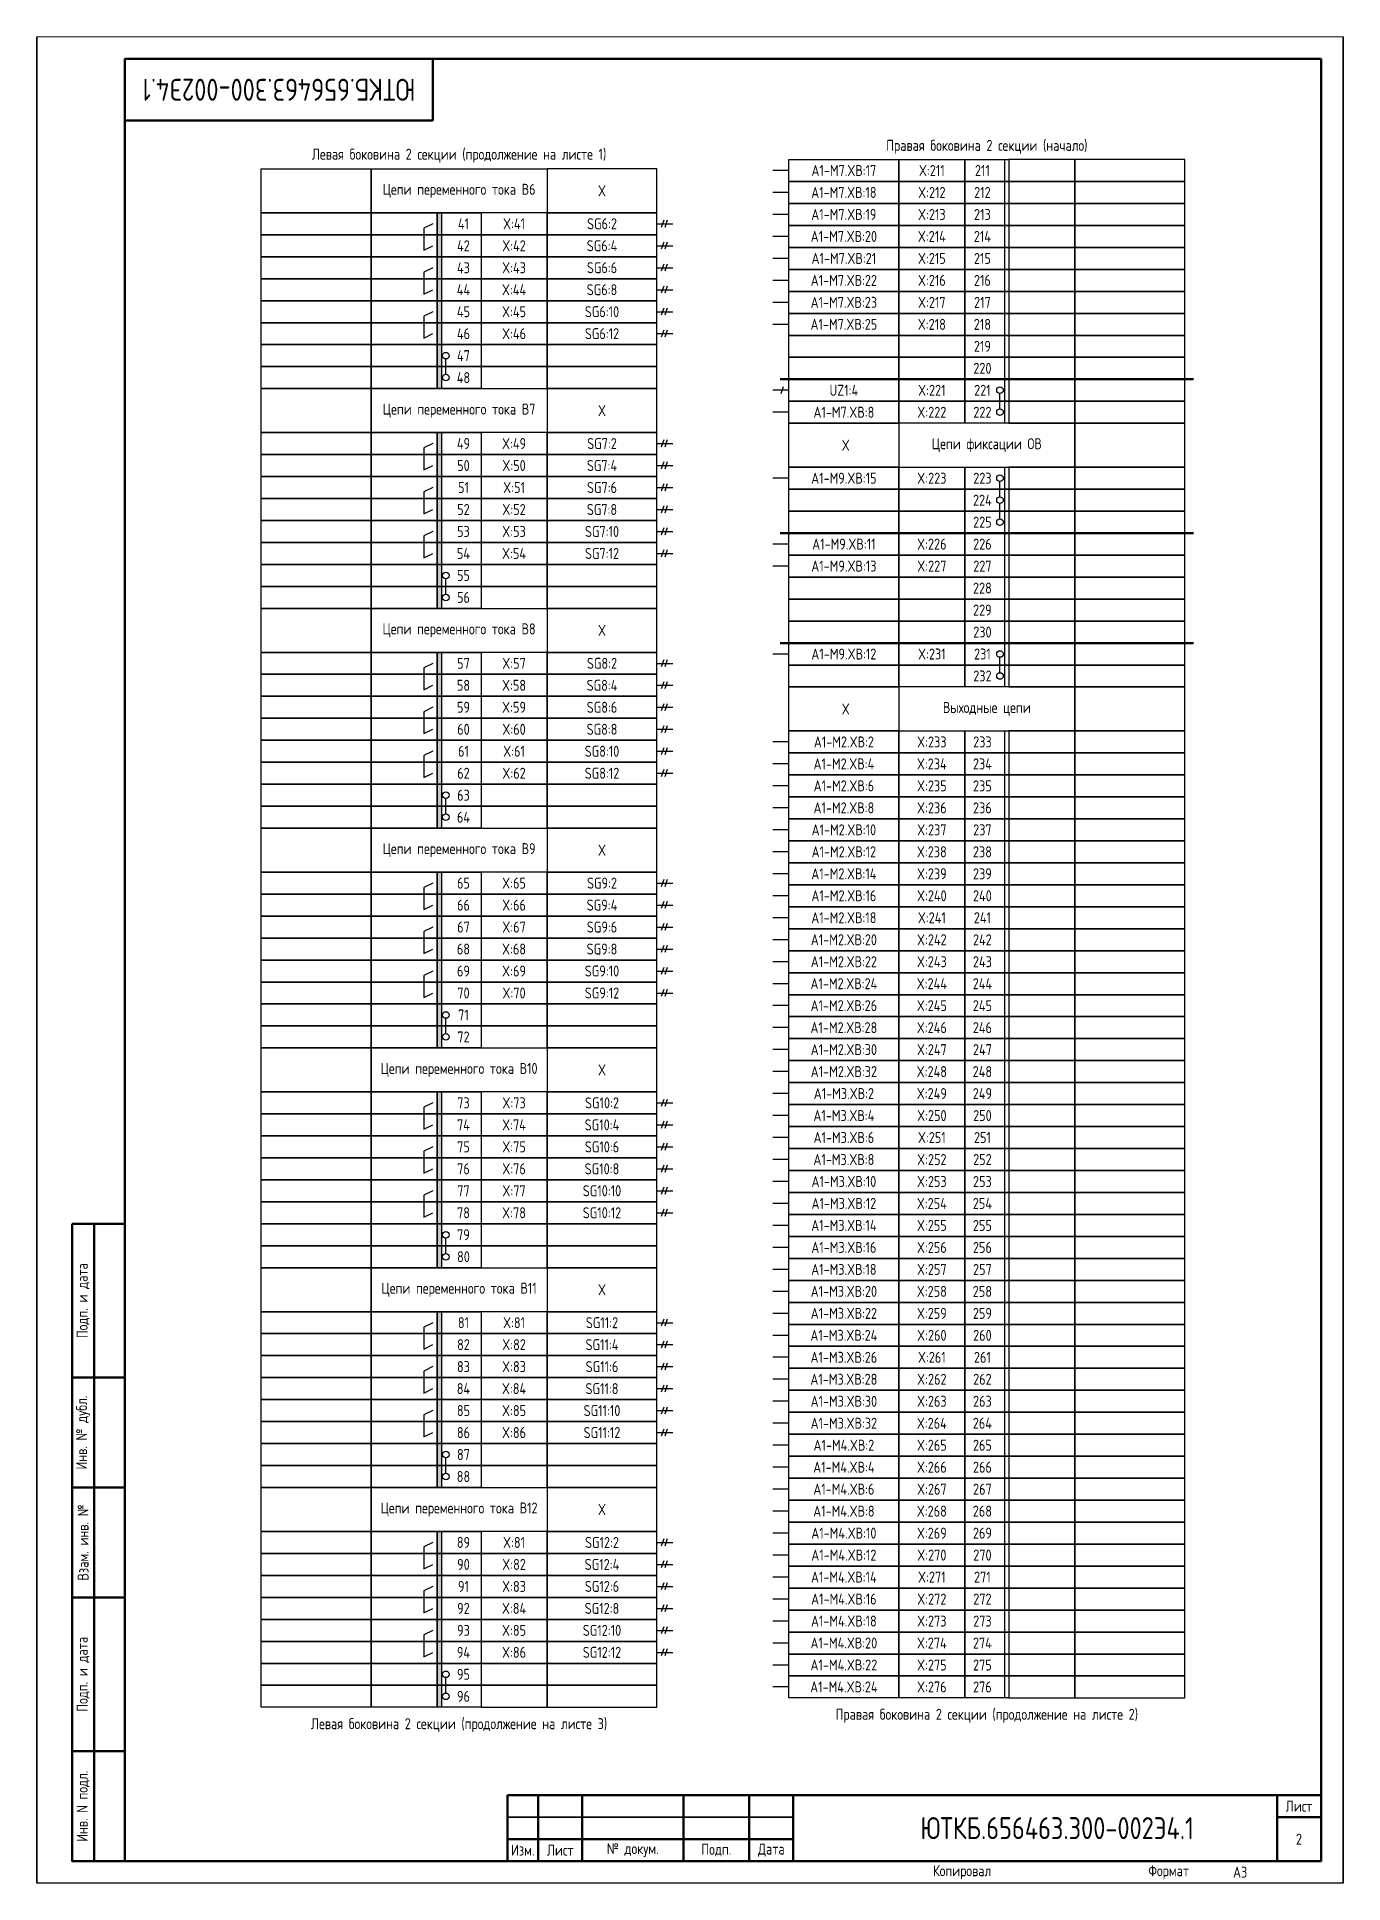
# Paper-space layout 'Э4.1_2' of a CAD drawing. Header units: millimetres, sheet in inches. Extents: x 216.3 to 223.4, y 94.4 to 104.5.
# The model-space entities are those that its viewports show. They can reach past a viewport. Long polylines and large blocks are cut down to what shows.
import ezdxf

# ---------------------------------------------------------------- set-up
doc = ezdxf.new("R2010")
doc.units = ezdxf.units.MM
doc.styles.add('Gost_type_A', font='GOST_A.TTF')

psp = doc.layouts.new('Э4.1_2')

msp = doc.modelspace()

# ---------------------------------------------------------------- texts
at = {"insert": (6232, 408.07), "char_height": 5, "width": 70, "attachment_point": 5, "rotation": 180, "style": 'Gost_type_A'}
msp.add_mtext('ЮТКБ.656463.300-002Э4.1', dxfattribs=at)
at = {"style": 'Gost_type_A'}
for s, insert, char_height, width, attachment_point in [('Левая боковина 2 секции (продолжение на листе 1)', (6273, 393.07), 2.5, 90, 5), ('Правая боковина 2 секции (начало)', (6393, 395.07), 2.5, 90, 5), ('A1-M7.XВ:17', (6360.5, 389.69), 2.5, 25, 5), ('Цепи переменного тока В6', (6273, 385.07), 2.5, 40, 5), ('X', (6305.5, 385.07), 2.5, 25, 5), ('A1-M7.XВ:18', (6360.5, 384.69), 2.5, 25, 5), ('SG6:2', (6305.5, 377.57), 2.5, 25, 5), ('A1-M7.XВ:19', (6360.5, 379.69), 2.5, 25, 5), ('SG6:4', (6305.5, 372.57), 2.5, 25, 5), ('A1-M7.XВ:20', (6360.5, 374.69), 2.5, 25, 5), ('A1-M7.XВ:21', (6360.5, 369.69), 2.5, 25, 5), ('SG6:6', (6305.5, 367.57), 2.5, 25, 5), ('A1-M7.XВ:22', (6360.5, 364.69), 2.5, 25, 5), ('SG6:8', (6305.5, 362.57), 2.5, 25, 5), ('SG6:10', (6305.5, 357.57), 2.5, 25, 5), ('A1-M7.XВ:23', (6360.5, 359.69), 2.5, 25, 5), ('SG6:12', (6305.5, 352.57), 2.5, 25, 5), ('A1-M7.XВ:25', (6360.5, 354.69), 2.5, 25, 5), ('UZ1:4', (6360.5, 339.69), 2.5, 25, 5), ('Цепи переменного тока В7', (6273, 335.07), 2.5, 40, 5), ('X', (6305.5, 335.07), 2.5, 25, 5), ('A1-M7.XВ:8', (6360.5, 334.69), 2.5, 25, 5), ('SG7:2', (6305.5, 327.57), 2.5, 25, 5), ('X', (6360.91, 327.19), 2.5, 25, 5), ('Цепи фиксации ОВ', (6393, 327.19), 2.5, 40, 5), ('SG7:4', (6305.5, 322.57), 2.5, 25, 5), ('A1-M9.XВ:15', (6360.5, 319.69), 2.5, 25, 5), ('SG7:6', (6305.5, 317.57), 2.5, 25, 5), ('SG7:8', (6305.5, 312.57), 2.5, 25, 5), ('SG7:10', (6305.5, 307.57), 2.5, 25, 5), ('SG7:12', (6305.5, 302.57), 2.5, 25, 5), ('A1-M9.XВ:11', (6360.5, 304.69), 2.5, 25, 5), ('A1-M9.XВ:13', (6360.5, 299.69), 2.5, 25, 5), ('Цепи переменного тока В8', (6273, 285.07), 2.5, 40, 5), ('X', (6305.5, 285.07), 2.5, 25, 5), ('SG8:2', (6305.5, 277.57), 2.5, 25, 5), ('A1-M9.XВ:12', (6360.5, 279.69), 2.5, 25, 5), ('SG8:4', (6305.5, 272.57), 2.5, 25, 5), ('SG8:6', (6305.5, 267.57), 2.5, 25, 5), ('X', (6360.91, 267.19), 2.5, 25, 5), ('Выходные цепи', (6393, 267.19), 2.5, 40, 5), ('SG8:8', (6305.5, 262.57), 2.5, 25, 5), ('A1-M2.XВ:2', (6360.5, 259.69), 2.5, 25, 5), ('SG8:10', (6305.5, 257.57), 2.5, 25, 5), ('SG8:12', (6305.5, 252.57), 2.5, 25, 5), ('A1-M2.XВ:4', (6360.5, 254.69), 2.5, 25, 5), ('A1-M2.XВ:6', (6360.5, 249.69), 2.5, 25, 5), ('A1-M2.XВ:8', (6360.5, 244.69), 2.5, 25, 5), ('A1-M2.XВ:10', (6360.5, 239.69), 2.5, 25, 5), ('Цепи переменного тока В9 ', (6273, 235.07), 2.5, 40, 5), ('X', (6305.5, 235.07), 2.5, 25, 5), ('A1-M2.XВ:12', (6360.5, 234.69), 2.5, 25, 5), ('SG9:2', (6305.5, 227.57), 2.5, 25, 5), ('A1-M2.XВ:14', (6360.5, 229.69), 2.5, 25, 5), ('SG9:4', (6305.5, 222.57), 2.5, 25, 5), ('A1-M2.XВ:16', (6360.5, 224.69), 2.5, 25, 5), ('SG9:6', (6305.5, 217.57), 2.5, 25, 5), ('A1-M2.XВ:18', (6360.5, 219.69), 2.5, 25, 5), ('A1-M2.XВ:20', (6360.5, 214.69), 2.5, 25, 5), ('SG9:8', (6305.5, 212.57), 2.5, 25, 5), ('A1-M2.XВ:22', (6360.5, 209.69), 2.5, 25, 5), ('SG9:10', (6305.5, 207.57), 2.5, 25, 5), ('A1-M2.XВ:24', (6360.5, 204.69), 2.5, 25, 5), ('SG9:12', (6305.5, 202.57), 2.5, 25, 5), ('A1-M2.XВ:26', (6360.5, 199.69), 2.5, 25, 5), ('A1-M2.XВ:28', (6360.5, 194.69), 2.5, 25, 5), ('A1-M2.XВ:30', (6360.5, 189.69), 2.5, 25, 5), ('Цепи переменного тока В10', (6273, 185.07), 2.5, 40, 5), ('X', (6305.5, 185.07), 2.5, 25, 5), ('A1-M2.XВ:32', (6360.5, 184.69), 2.5, 25, 5), ('A1-M3.XВ:2', (6360.5, 179.69), 2.5, 25, 5), ('SG10:2', (6305.5, 177.57), 2.5, 25, 5), ('SG10:4', (6305.5, 172.57), 2.5, 25, 5), ('A1-M3.XВ:4', (6360.5, 174.69), 2.5, 25, 5), ('SG10:6', (6305.5, 167.57), 2.5, 25, 5), ('A1-M3.XВ:6', (6360.5, 169.69), 2.5, 25, 5), ('SG10:8', (6305.5, 162.57), 2.5, 25, 5), ('A1-M3.XВ:8', (6360.5, 164.69), 2.5, 25, 5), ('A1-M3.XВ:10', (6360.5, 159.69), 2.5, 25, 5), ('SG10:10', (6305.5, 157.57), 2.5, 25, 5), ('A1-M3.XВ:12', (6360.5, 154.69), 2.5, 25, 5), ('SG10:12', (6305.5, 152.57), 2.5, 25, 5), ('A1-M3.XВ:14', (6360.5, 149.69), 2.5, 25, 5), ('A1-M3.XВ:16', (6360.5, 144.69), 2.5, 25, 5), ('A1-M3.XВ:18', (6360.5, 139.69), 2.5, 25, 5), ('Цепи переменного тока В11', (6273, 135.07), 2.5, 40, 5), ('X', (6305.5, 135.07), 2.5, 25, 5), ('A1-M3.XВ:20', (6360.5, 134.69), 2.5, 25, 5), ('A1-M3.XВ:22', (6360.5, 129.69), 2.5, 25, 5), ('SG11:2', (6305.5, 127.57), 2.5, 25, 5), ('SG11:4', (6305.5, 122.57), 2.5, 25, 5), ('A1-M3.XВ:24', (6360.5, 124.69), 2.5, 25, 5), ('SG11:6', (6305.5, 117.57), 2.5, 25, 5), ('A1-M3.XВ:26', (6360.5, 119.69), 2.5, 25, 5), ('SG11:8', (6305.5, 112.57), 2.5, 25, 5), ('A1-M3.XВ:28', (6360.5, 114.69), 2.5, 25, 5), ('A1-M3.XВ:30', (6360.5, 109.69), 2.5, 25, 5), ('SG11:10', (6305.5, 107.57), 2.5, 25, 5), ('A1-M3.XВ:32', (6360.5, 104.69), 2.5, 25, 5), ('SG11:12', (6305.5, 102.57), 2.5, 25, 5), ('A1-M4.XВ:2', (6360.5, 99.69), 2.5, 25, 5), ('A1-M4.XВ:4', (6360.5, 94.69), 2.5, 25, 5), ('A1-M4.XВ:6', (6360.5, 89.69), 2.5, 25, 5), ('Цепи переменного тока В12', (6273, 85.07), 2.5, 40, 5), ('X', (6305.5, 85.07), 2.5, 25, 5), ('A1-M4.XВ:8', (6360.5, 84.69), 2.5, 25, 5), ('A1-M4.XВ:10', (6360.5, 79.69), 2.5, 25, 5), ('SG12:2', (6305.5, 77.57), 2.5, 25, 5), ('A1-M4.XВ:12', (6360.5, 74.69), 2.5, 25, 5), ('SG12:4', (6305.5, 72.57), 2.5, 25, 5), ('SG12:6', (6305.5, 67.57), 2.5, 25, 5), ('A1-M4.XВ:14', (6360.5, 69.69), 2.5, 25, 5), ('SG12:8', (6305.5, 62.57), 2.5, 25, 5), ('A1-M4.XВ:16', (6360.5, 64.69), 2.5, 25, 5), ('SG12:10', (6305.5, 57.57), 2.5, 25, 5), ('A1-M4.XВ:18', (6360.5, 59.69), 2.5, 25, 5), ('A1-M4.XВ:20', (6360.5, 54.69), 2.5, 25, 5), ('SG12:12', (6305.5, 52.57), 2.5, 25, 5), ('A1-M4.XВ:22', (6360.5, 49.69), 2.5, 25, 5), ('A1-M4.XВ:24', (6360.5, 44.69), 2.5, 25, 5), ('Левая боковина 2 секции (продолжение на листе 3)', (6273, 36), 2.5, 90, 5), ('Правая боковина 2 секции (продолжение на листе 2)', (6393, 38.14), 2.5, 90, 5), ('ЮТКБ.656463.300-002Э4.1', (6409, 12.57), 5, 120, 5), ('2', (6464, 10.07), 2.5, 10, 5), ('A3', (6449, 2.57), 2.5, 20, 4), ('A3', (6449, 2.57), 2.5, 20, 4)]:
    msp.add_mtext(s, dxfattribs=dict(at, insert=insert, char_height=char_height, width=width, attachment_point=attachment_point))
at = {"ltscale": 10, "char_height": 2.5, "attachment_point": 5, "style": 'Gost_type_A'}
for s, insert, width in [('X:211', (6380.5, 389.69), 15), ('211', (6392, 389.69), 8), ('X:212', (6380.5, 384.69), 15), ('212', (6392, 384.69), 8), ('41', (6274, 377.57), 8), ('X:41', (6285.5, 377.57), 15), ('X:213', (6380.5, 379.69), 15), ('213', (6392, 379.69), 8), ('42', (6274, 372.57), 8), ('X:42', (6285.5, 372.57), 15), ('X:214', (6380.5, 374.69), 15), ('214', (6392, 374.69), 8), ('X:215', (6380.5, 369.69), 15), ('215', (6392, 369.69), 8), ('43', (6274, 367.57), 8), ('X:43', (6285.5, 367.57), 15), ('X:216', (6380.5, 364.69), 15), ('216', (6392, 364.69), 8), ('44', (6274, 362.57), 8), ('X:44', (6285.5, 362.57), 15), ('45', (6274, 357.57), 8), ('X:45', (6285.5, 357.57), 15), ('X:217', (6380.5, 359.69), 15), ('217', (6392, 359.69), 8), ('46', (6274, 352.57), 8), ('X:46', (6285.5, 352.57), 15), ('X:218', (6380.5, 354.69), 15), ('218', (6392, 354.69), 8), ('47', (6274, 347.57), 8), ('219', (6392, 349.69), 8), ('220', (6392, 344.69), 8), ('48', (6274, 342.57), 8), ('X:221', (6380.5, 339.69), 15), ('221', (6392, 339.69), 8), ('X:222', (6380.5, 334.69), 15), ('222', (6392, 334.69), 8), ('49', (6274, 327.57), 8), ('X:49', (6285.5, 327.57), 15), ('50', (6274, 322.57), 8), ('X:50', (6285.5, 322.57), 15), ('X:223', (6380.5, 319.69), 15), ('223', (6392, 319.69), 8), ('51', (6274, 317.57), 8), ('X:51', (6285.5, 317.57), 15), ('224', (6392, 314.69), 8), ('52', (6274, 312.57), 8), ('X:52', (6285.5, 312.57), 15), ('225', (6392, 309.69), 8), ('53', (6274, 307.57), 8), ('X:53', (6285.5, 307.57), 15), ('54', (6274, 302.57), 8), ('X:54', (6285.5, 302.57), 15), ('X:226', (6380.5, 304.69), 15), ('226', (6392, 304.69), 8), ('55', (6274, 297.57), 8), ('X:227', (6380.5, 299.69), 15), ('227', (6392, 299.69), 8), ('228', (6392, 294.69), 8), ('56', (6274, 292.57), 8), ('229', (6392, 289.69), 8), ('230', (6392, 284.69), 8), ('57', (6274, 277.57), 8), ('X:57', (6285.5, 277.57), 15), ('X:231', (6380.5, 279.69), 15), ('231', (6392, 279.69), 8), ('58', (6274, 272.57), 8), ('X:58', (6285.5, 272.57), 15), ('232', (6392, 274.69), 8), ('59', (6274, 267.57), 8), ('X:59', (6285.5, 267.57), 15), ('60', (6274, 262.57), 8), ('X:60', (6285.5, 262.57), 15), ('X:233', (6380.5, 259.69), 15), ('233', (6392, 259.69), 8), ('61', (6274, 257.57), 8), ('X:61', (6285.5, 257.57), 15), ('62', (6274, 252.57), 8), ('X:62', (6285.5, 252.57), 15), ('X:234', (6380.5, 254.69), 15), ('234', (6392, 254.69), 8), ('63', (6274, 247.57), 8), ('X:235', (6380.5, 249.69), 15), ('235', (6392, 249.69), 8), ('64', (6274, 242.57), 8), ('X:236', (6380.5, 244.69), 15), ('236', (6392, 244.69), 8), ('X:237', (6380.5, 239.69), 15), ('237', (6392, 239.69), 8), ('X:238', (6380.5, 234.69), 15), ('238', (6392, 234.69), 8), ('65', (6274, 227.57), 8), ('X:65', (6285.5, 227.57), 15), ('X:239', (6380.5, 229.69), 15), ('239', (6392, 229.69), 8), ('66', (6274, 222.57), 8), ('X:66', (6285.5, 222.57), 15), ('X:240', (6380.5, 224.69), 15), ('240', (6392, 224.69), 8), ('67', (6274, 217.57), 8), ('X:67', (6285.5, 217.57), 15), ('X:241', (6380.5, 219.69), 15), ('241', (6392, 219.69), 8), ('X:242', (6380.5, 214.69), 15), ('242', (6392, 214.69), 8), ('68', (6274, 212.57), 8), ('X:68', (6285.5, 212.57), 15), ('X:243', (6380.5, 209.69), 15), ('243', (6392, 209.69), 8), ('69', (6274, 207.57), 8), ('X:69', (6285.5, 207.57), 15), ('X:244', (6380.5, 204.69), 15), ('244', (6392, 204.69), 8), ('70', (6274, 202.57), 8), ('X:70', (6285.5, 202.57), 15), ('71', (6274, 197.57), 8), ('X:245', (6380.5, 199.69), 15), ('245', (6392, 199.69), 8), ('72', (6274, 192.57), 8), ('X:246', (6380.5, 194.69), 15), ('246', (6392, 194.69), 8), ('X:247', (6380.5, 189.69), 15), ('247', (6392, 189.69), 8), ('X:248', (6380.5, 184.69), 15), ('248', (6392, 184.69), 8), ('X:249', (6380.5, 179.69), 15), ('249', (6392, 179.69), 8), ('73', (6274, 177.57), 8), ('X:73', (6285.5, 177.57), 15), ('74', (6274, 172.57), 8), ('X:74', (6285.5, 172.57), 15), ('X:250', (6380.5, 174.69), 15), ('250', (6392, 174.69), 8), ('75', (6274, 167.57), 8), ('X:75', (6285.5, 167.57), 15), ('X:251', (6380.5, 169.69), 15), ('251', (6392, 169.69), 8), ('76', (6274, 162.57), 8), ('X:76', (6285.5, 162.57), 15), ('X:252', (6380.5, 164.69), 15), ('252', (6392, 164.69), 8), ('X:253', (6380.5, 159.69), 15), ('253', (6392, 159.69), 8), ('77', (6274, 157.57), 8), ('X:77', (6285.5, 157.57), 15), ('X:254', (6380.5, 154.69), 15), ('254', (6392, 154.69), 8), ('78', (6274, 152.57), 8), ('X:78', (6285.5, 152.57), 15), ('79', (6274, 147.57), 8), ('X:255', (6380.5, 149.69), 15), ('255', (6392, 149.69), 8), ('80', (6274, 142.57), 8), ('X:256', (6380.5, 144.69), 15), ('256', (6392, 144.69), 8), ('X:257', (6380.5, 139.69), 15), ('257', (6392, 139.69), 8), ('X:258', (6380.5, 134.69), 15), ('258', (6392, 134.69), 8), ('X:259', (6380.5, 129.69), 15), ('259', (6392, 129.69), 8), ('81', (6274, 127.57), 8), ('X:81', (6285.5, 127.57), 15), ('82', (6274, 122.57), 8), ('X:82', (6285.5, 122.57), 15), ('X:260', (6380.5, 124.69), 15), ('260', (6392, 124.69), 8), ('83', (6274, 117.57), 8), ('X:83', (6285.5, 117.57), 15), ('X:261', (6380.5, 119.69), 15), ('261', (6392, 119.69), 8), ('84', (6274, 112.57), 8), ('X:84', (6285.5, 112.57), 15), ('X:262', (6380.5, 114.69), 15), ('262', (6392, 114.69), 8), ('X:263', (6380.5, 109.69), 15), ('263', (6392, 109.69), 8), ('85', (6274, 107.57), 8), ('X:85', (6285.5, 107.57), 15), ('X:264', (6380.5, 104.69), 15), ('264', (6392, 104.69), 8), ('86', (6274, 102.57), 8), ('X:86', (6285.5, 102.57), 15), ('X:265', (6380.5, 99.69), 15), ('265', (6392, 99.69), 8), ('87', (6274, 97.57), 8), ('88', (6274, 92.57), 8), ('X:266', (6380.5, 94.69), 15), ('266', (6392, 94.69), 8), ('X:267', (6380.5, 89.69), 15), ('267', (6392, 89.69), 8), ('X:268', (6380.5, 84.69), 15), ('268', (6392, 84.69), 8), ('X:269', (6380.5, 79.69), 15), ('269', (6392, 79.69), 8), ('89', (6274, 77.57), 8), ('X:81', (6285.5, 77.57), 15), ('X:270', (6380.5, 74.69), 15), ('270', (6392, 74.69), 8), ('90', (6274, 72.57), 8), ('X:82', (6285.5, 72.57), 15), ('91', (6274, 67.57), 8), ('X:83', (6285.5, 67.57), 15), ('X:271', (6380.5, 69.69), 15), ('271', (6392, 69.69), 8), ('92', (6274, 62.57), 8), ('X:84', (6285.5, 62.57), 15), ('X:272', (6380.5, 64.69), 15), ('272', (6392, 64.69), 8), ('93', (6274, 57.57), 8), ('X:85', (6285.5, 57.57), 15), ('X:273', (6380.5, 59.69), 15), ('273', (6392, 59.69), 8), ('X:274', (6380.5, 54.69), 15), ('274', (6392, 54.69), 8), ('94', (6274, 52.57), 8), ('X:86', (6285.5, 52.57), 15), ('X:275', (6380.5, 49.69), 15), ('275', (6392, 49.69), 8), ('95', (6274, 47.57), 8), ('96', (6274, 42.57), 8), ('X:276', (6380.5, 44.69), 15), ('276', (6392, 44.69), 8)]:
    msp.add_mtext(s, dxfattribs=dict(at, insert=insert, width=width))

# ---------------------------------------------------------------- blocks, each defined once
blk = doc.blocks.new('Штамп левый нижний')
at = {"lineweight": 50}
for points in [[(-12, 145), (-7, 145), (-7, 110), (-12, 110)], [(-7, 145), (0, 145), (0, 110), (-7, 110)], [(-12, 110), (-7, 110), (-7, 85), (-12, 85)], [(-7, 110), (0, 110), (0, 85), (-7, 85)], [(-12, 85), (-7, 85), (-7, 60), (-12, 60)], [(-7, 85), (0, 85), (0, 60), (-7, 60)], [(-12, 60), (-7, 60), (-7, 25), (-12, 25)], [(-7, 60), (0, 60), (0, 25), (-7, 25)], [(-12, 25), (-7, 25), (-7, 0), (-12, 0)], [(-7, 25), (0, 25), (0, 0), (-7, 0)]]:
    blk.add_lwpolyline(points, close=True, dxfattribs=at)
at = {"char_height": 2.5, "attachment_point": 5, "rotation": 90, "style": 'Gost_type_A'}
for s, insert, width in [('Подп. и дата', (-9.5, 127.5), 35), ('Инв. № дубл.', (-9.5, 97.5), 25), ('Взам. инв. №', (-9.5, 72.5), 25), ('Подп. и дата', (-9.5, 42.5), 35), ('Инв. N подл.', (-9.5, 12.5), 25)]:
    blk.add_mtext(s, dxfattribs=dict(at, insert=insert, width=width))
blk = doc.blocks.new('Штамп угловой верхний')
at = {"lineweight": 50}
blk.add_lwpolyline([(0, 0), (70, 0), (70, -14), (0, -14)], close=True, dxfattribs=at)
blk = doc.blocks.new('Штамп малый нижний')
at = {"lineweight": 50}
for points in [[(-185, 15), (-178, 15), (-178, 5), (-185, 5)], [(-178, 15), (-168, 15), (-168, 5), (-178, 5)], [(-168, 15), (-145, 15), (-145, 5), (-168, 5)], [(-145, 15), (-130, 15), (-130, 5), (-145, 5)], [(-130, 15), (-120, 15), (-120, 5), (-130, 5)], [(-120, 15), (-10, 15), (-10, 0), (-120, 0)], [(-10, 15), (0, 15), (0, 10), (-10, 10)], [(-10, 10), (0, 10), (0, 0), (-10, 0)], [(-185, 5), (-178, 5), (-178, 0), (-185, 0)], [(-178, 5), (-168, 5), (-168, 0), (-178, 0)], [(-168, 5), (-145, 5), (-145, 0), (-168, 0)], [(-145, 5), (-130, 5), (-130, 0), (-145, 0)], [(-130, 5), (-120, 5), (-120, 0), (-130, 0)]]:
    blk.add_lwpolyline(points, close=True, dxfattribs=at)
for points in [[(-185, 15), (-178, 15), (-178, 10), (-185, 10)], [(-178, 15), (-168, 15), (-168, 10), (-178, 10)], [(-168, 15), (-145, 15), (-145, 10), (-168, 10)], [(-145, 15), (-130, 15), (-130, 10), (-145, 10)], [(-130, 15), (-120, 15), (-120, 10), (-130, 10)], [(-185, 10), (-178, 10), (-178, 5), (-185, 5)], [(-178, 10), (-168, 10), (-168, 5), (-178, 5)], [(-168, 10), (-145, 10), (-145, 5), (-168, 5)], [(-145, 10), (-130, 10), (-130, 5), (-145, 5)], [(-130, 10), (-120, 10), (-120, 5), (-130, 5)]]:
    blk.add_lwpolyline(points, close=True)
at = {"char_height": 2.5, "style": 'Gost_type_A'}
for s, insert, width, attachment_point in [('Лист', (-5, 12.5), 10, 5), ('Изм.', (-181.5, 2.5), 7, 5), ('Лист', (-173, 2.5), 10, 5), ('№ докум.', (-156.5, 2.5), 23, 5), ('Подп.', (-137.5, 2.5), 15, 5), ('Дата', (-125, 2.5), 10, 5), ('Копировал', (-75, -2.53), 13.1202, 6), ('Формат', (-30, -2.53), 13.1202, 6)]:
    blk.add_mtext(s, dxfattribs=dict(at, insert=insert, width=width, attachment_point=attachment_point))

# ---------------------------------------------------------------- hatches: boundary and pattern name
h = msp.add_hatch(color=256)
h.dxf.hatch_style = 1
h.paths.add_polyline_path([(6269, 380.07), (6268, 380.07), (6268, 340.07), (6269, 340.07)])
h = msp.add_hatch(color=256)
h.dxf.hatch_style = 1
h.paths.add_polyline_path([(6269, 330.07), (6268, 330.07), (6268, 290.07), (6269, 290.07)])
h = msp.add_hatch(color=256)
h.dxf.hatch_style = 1
h.paths.add_polyline_path([(6269, 280.07), (6268, 280.07), (6268, 240.07), (6269, 240.07)])
h = msp.add_hatch(color=256)
h.dxf.hatch_style = 1
h.paths.add_polyline_path([(6269, 230.07), (6268, 230.07), (6268, 190.07), (6269, 190.07)])
h = msp.add_hatch(color=256)
h.dxf.hatch_style = 1
h.paths.add_polyline_path([(6269, 180.07), (6268, 180.07), (6268, 140.07), (6269, 140.07)])
h = msp.add_hatch(color=256)
h.dxf.hatch_style = 1
h.paths.add_polyline_path([(6269, 130.07), (6268, 130.07), (6268, 90.07), (6269, 90.07)])
h = msp.add_hatch(color=256)
h.dxf.hatch_style = 1
h.paths.add_polyline_path([(6269, 80.07), (6268, 80.07), (6268, 40.07), (6269, 40.07)])

# ---------------------------------------------------------------- linework, layer by layer
for p, q in [((6397, 392.19), (6397, 332.19)), ((6348, 389.69), (6344.38, 389.69)), ((6348, 389.69), (6344.38, 389.69)), ((6348, 384.69), (6344.38, 384.69)), ((6348, 384.69), (6344.38, 384.69)), ((6319.54, 378.38), (6318.96, 376.76)), ((6320.33, 378.38), (6319.75, 376.76)), ((6348, 379.69), (6344.38, 379.69)), ((6348, 379.69), (6344.38, 379.69)), ((6318, 377.57), (6321.62, 377.57)), ((6348, 374.69), (6344.38, 374.69)), ((6348, 374.69), (6344.38, 374.69)), ((6318, 372.57), (6321.62, 372.57)), ((6319.54, 373.38), (6318.96, 371.76)), ((6320.33, 373.38), (6319.75, 371.76)), ((6348, 369.69), (6344.38, 369.69)), ((6348, 369.69), (6344.38, 369.69)), ((6318, 367.57), (6321.62, 367.57)), ((6319.54, 368.38), (6318.96, 366.76)), ((6320.33, 368.38), (6319.75, 366.76)), ((6318, 362.57), (6321.62, 362.57)), ((6319.54, 363.38), (6318.96, 361.76)), ((6320.33, 363.38), (6319.75, 361.76)), ((6348, 364.69), (6344.38, 364.69)), ((6348, 364.69), (6344.38, 364.69)), ((6318, 357.57), (6321.62, 357.57)), ((6319.54, 358.38), (6318.96, 356.76)), ((6320.33, 358.38), (6319.75, 356.76)), ((6348, 359.69), (6344.38, 359.69)), ((6348, 359.69), (6344.38, 359.69)), ((6319.54, 353.38), (6318.96, 351.76)), ((6320.33, 353.38), (6319.75, 351.76)), ((6348, 354.69), (6344.38, 354.69)), ((6348, 354.69), (6344.38, 354.69)), ((6318, 352.57), (6321.62, 352.57)), ((6270, 343.32), (6270, 346.82)), ((6346.7, 340.51), (6346.13, 338.88)), ((6348, 339.69), (6344.38, 339.69)), ((6396, 335.44), (6396, 338.94)), ((6348, 334.69), (6344.38, 334.69)), ((6319.54, 328.38), (6318.96, 326.76)), ((6320.33, 328.38), (6319.75, 326.76)), ((6318, 327.57), (6321.62, 327.57)), ((6318, 322.57), (6321.62, 322.57)), ((6319.54, 323.38), (6318.96, 321.76)), ((6320.33, 323.38), (6319.75, 321.76)), ((6348, 319.69), (6344.38, 319.69)), ((6397, 322.19), (6397, 272.19)), ((6318, 317.57), (6321.62, 317.57)), ((6319.54, 318.38), (6318.96, 316.76)), ((6320.33, 318.38), (6319.75, 316.76)), ((6396, 315.44), (6396, 318.94)), ((6318, 312.57), (6321.62, 312.57)), ((6319.54, 313.38), (6318.96, 311.76)), ((6320.33, 313.38), (6319.75, 311.76)), ((6396, 310.44), (6396, 313.94)), ((6318, 307.57), (6321.62, 307.57)), ((6319.54, 308.38), (6318.96, 306.76)), ((6320.33, 308.38), (6319.75, 306.76)), ((6318, 302.57), (6321.62, 302.57)), ((6319.54, 303.38), (6318.96, 301.76)), ((6320.33, 303.38), (6319.75, 301.76)), ((6348, 304.69), (6344.38, 304.69)), ((6348, 299.69), (6344.38, 299.69)), ((6270, 293.32), (6270, 296.82)), ((6318, 277.57), (6321.62, 277.57)), ((6319.54, 278.38), (6318.96, 276.76)), ((6320.33, 278.38), (6319.75, 276.76)), ((6348, 279.69), (6344.38, 279.69)), ((6396, 275.44), (6396, 278.94)), ((6319.54, 273.38), (6318.96, 271.76)), ((6320.33, 273.38), (6319.75, 271.76)), ((6318, 272.57), (6321.62, 272.57)), ((6318, 267.57), (6321.62, 267.57)), ((6319.54, 268.38), (6318.96, 266.76)), ((6320.33, 268.38), (6319.75, 266.76)), ((6318, 262.57), (6321.62, 262.57)), ((6319.54, 263.38), (6318.96, 261.76)), ((6320.33, 263.38), (6319.75, 261.76)), ((6397, 262.19), (6397, 42.19)), ((6318, 257.57), (6321.62, 257.57)), ((6319.54, 258.38), (6318.96, 256.76)), ((6320.33, 258.38), (6319.75, 256.76)), ((6348, 259.69), (6344.38, 259.69)), ((6318, 252.57), (6321.62, 252.57)), ((6319.54, 253.38), (6318.96, 251.76)), ((6320.33, 253.38), (6319.75, 251.76)), ((6348, 254.69), (6344.38, 254.69)), ((6348, 249.69), (6344.38, 249.69)), ((6270, 243.32), (6270, 246.82)), ((6348, 244.69), (6344.38, 244.69)), ((6348, 239.69), (6344.38, 239.69)), ((6348, 234.69), (6344.38, 234.69)), ((6318, 227.57), (6321.62, 227.57)), ((6319.54, 228.38), (6318.96, 226.76)), ((6320.33, 228.38), (6319.75, 226.76)), ((6348, 229.69), (6344.38, 229.69)), ((6319.54, 223.38), (6318.96, 221.76)), ((6320.33, 223.38), (6319.75, 221.76)), ((6348, 224.69), (6344.38, 224.69)), ((6318, 222.57), (6321.62, 222.57)), ((6348, 219.69), (6344.38, 219.69)), ((6318, 217.57), (6321.62, 217.57)), ((6319.54, 218.38), (6318.96, 216.76)), ((6320.33, 218.38), (6319.75, 216.76)), ((6348, 214.69), (6344.38, 214.69)), ((6318, 212.57), (6321.62, 212.57)), ((6319.54, 213.38), (6318.96, 211.76)), ((6320.33, 213.38), (6319.75, 211.76)), ((6318, 207.57), (6321.62, 207.57)), ((6319.54, 208.38), (6318.96, 206.76)), ((6320.33, 208.38), (6319.75, 206.76)), ((6348, 209.69), (6344.38, 209.69)), ((6318, 202.57), (6321.62, 202.57)), ((6319.54, 203.38), (6318.96, 201.76)), ((6320.33, 203.38), (6319.75, 201.76)), ((6348, 204.69), (6344.38, 204.69)), ((6348, 199.69), (6344.38, 199.69)), ((6270, 193.32), (6270, 196.82)), ((6348, 194.69), (6344.38, 194.69)), ((6348, 189.69), (6344.38, 189.69)), ((6348, 184.69), (6344.38, 184.69)), ((6318, 177.57), (6321.62, 177.57)), ((6319.54, 178.38), (6318.96, 176.76)), ((6320.33, 178.38), (6319.75, 176.76)), ((6348, 179.69), (6344.38, 179.69)), ((6318, 172.57), (6321.62, 172.57)), ((6319.54, 173.38), (6318.96, 171.76)), ((6320.33, 173.38), (6319.75, 171.76)), ((6348, 174.69), (6344.38, 174.69)), ((6319.54, 168.38), (6318.96, 166.76)), ((6320.33, 168.38), (6319.75, 166.76)), ((6348, 169.69), (6344.38, 169.69)), ((6318, 167.57), (6321.62, 167.57)), ((6348, 164.69), (6344.38, 164.69)), ((6318, 162.57), (6321.62, 162.57)), ((6319.54, 163.38), (6318.96, 161.76)), ((6320.33, 163.38), (6319.75, 161.76)), ((6348, 159.69), (6344.38, 159.69)), ((6318, 157.57), (6321.62, 157.57)), ((6319.54, 158.38), (6318.96, 156.76)), ((6320.33, 158.38), (6319.75, 156.76)), ((6318, 152.57), (6321.62, 152.57)), ((6319.54, 153.38), (6318.96, 151.76)), ((6320.33, 153.38), (6319.75, 151.76)), ((6348, 154.69), (6344.38, 154.69)), ((6348, 149.69), (6344.38, 149.69)), ((6270, 143.32), (6270, 146.82)), ((6348, 144.69), (6344.38, 144.69)), ((6348, 139.69), (6344.38, 139.69)), ((6348, 134.69), (6344.38, 134.69)), ((6318, 127.57), (6321.62, 127.57)), ((6319.54, 128.38), (6318.96, 126.76)), ((6320.33, 128.38), (6319.75, 126.76)), ((6348, 129.69), (6344.38, 129.69)), ((6318, 122.57), (6321.62, 122.57)), ((6319.54, 123.38), (6318.96, 121.76)), ((6320.33, 123.38), (6319.75, 121.76)), ((6348, 124.69), (6344.38, 124.69)), ((6319.54, 118.38), (6318.96, 116.76)), ((6320.33, 118.38), (6319.75, 116.76)), ((6348, 119.69), (6344.38, 119.69)), ((6318, 117.57), (6321.62, 117.57)), ((6348, 114.69), (6344.38, 114.69)), ((6318, 112.57), (6321.62, 112.57)), ((6319.54, 113.38), (6318.96, 111.76)), ((6320.33, 113.38), (6319.75, 111.76)), ((6348, 109.69), (6344.38, 109.69)), ((6318, 107.57), (6321.62, 107.57)), ((6319.54, 108.38), (6318.96, 106.76)), ((6320.33, 108.38), (6319.75, 106.76)), ((6318, 102.57), (6321.62, 102.57)), ((6319.54, 103.38), (6318.96, 101.76)), ((6320.33, 103.38), (6319.75, 101.76)), ((6348, 104.69), (6344.38, 104.69)), ((6270, 93.32), (6270, 96.82)), ((6348, 99.69), (6344.38, 99.69)), ((6348, 94.69), (6344.38, 94.69)), ((6348, 89.69), (6344.38, 89.69)), ((6348, 84.69), (6344.38, 84.69)), ((6318, 77.57), (6321.62, 77.57)), ((6319.54, 78.38), (6318.96, 76.76)), ((6320.33, 78.38), (6319.75, 76.76)), ((6348, 79.69), (6344.38, 79.69)), ((6318, 72.57), (6321.62, 72.57)), ((6319.54, 73.38), (6318.96, 71.76)), ((6320.33, 73.38), (6319.75, 71.76)), ((6348, 74.69), (6344.38, 74.69)), ((6318, 67.57), (6321.62, 67.57)), ((6319.54, 68.38), (6318.96, 66.76)), ((6320.33, 68.38), (6319.75, 66.76)), ((6348, 69.69), (6344.38, 69.69)), ((6319.54, 63.38), (6318.96, 61.76)), ((6320.33, 63.38), (6319.75, 61.76)), ((6348, 64.69), (6344.38, 64.69)), ((6318, 62.57), (6321.62, 62.57)), ((6348, 59.69), (6344.38, 59.69)), ((6318, 57.57), (6321.62, 57.57)), ((6319.54, 58.38), (6318.96, 56.76)), ((6320.33, 58.38), (6319.75, 56.76)), ((6348, 54.69), (6344.38, 54.69)), ((6318, 52.57), (6321.62, 52.57)), ((6319.54, 53.38), (6318.96, 51.76)), ((6320.33, 53.38), (6319.75, 51.76)), ((6270, 43.32), (6270, 46.82)), ((6348, 49.69), (6344.38, 49.69)), ((6348, 44.69), (6344.38, 44.69))]:
    msp.add_line(p, q)
at = {"lineweight": 50}
for p, q in [((6346, 342.19), (6440, 342.19)), ((6346, 307.19), (6440, 307.19)), ((6346, 282.19), (6440, 282.19))]:
    msp.add_line(p, q, dxfattribs=at)
for points in [[(6177, 420.07), (6177, 0.07), (5880, 0.07), (5880, 420.07)], [(6474, 420.07), (6474, 0.07), (6177, 0.07), (6177, 420.07)], [(6771, 420.07), (6771, 0.07), (6474, 0.07), (6474, 420.07)], [(6348, 392.19), (6373, 392.19), (6373, 387.19), (6348, 387.19)], [(6373, 392.19), (6388, 392.19), (6388, 387.19), (6373, 387.19)], [(6388, 392.19), (6398, 392.19), (6398, 387.19), (6388, 387.19)], [(6413, 392.19), (6398, 392.19), (6398, 387.19), (6413, 387.19)], [(6438, 392.19), (6413, 392.19), (6413, 387.19), (6438, 387.19)], [(6228, 390.07), (6253, 390.07), (6253, 380.07), (6228, 380.07)], [(6253, 390.07), (6293, 390.07), (6293, 380.07), (6253, 380.07)], [(6318, 390.07), (6293, 390.07), (6293, 380.07), (6318, 380.07)], [(6348, 387.19), (6373, 387.19), (6373, 382.19), (6348, 382.19)], [(6373, 387.19), (6388, 387.19), (6388, 382.19), (6373, 382.19)], [(6388, 387.19), (6398, 387.19), (6398, 382.19), (6388, 382.19)], [(6413, 387.19), (6398, 387.19), (6398, 382.19), (6413, 382.19)], [(6438, 387.19), (6413, 387.19), (6413, 382.19), (6438, 382.19)], [(6228, 380.07), (6253, 380.07), (6253, 375.07), (6228, 375.07)], [(6253, 380.07), (6268, 380.07), (6268, 375.07), (6253, 375.07)], [(6268, 380.07), (6278, 380.07), (6278, 375.07), (6268, 375.07)], [(6293, 380.07), (6278, 380.07), (6278, 375.07), (6293, 375.07)], [(6318, 380.07), (6293, 380.07), (6293, 375.07), (6318, 375.07)], [(6348, 382.19), (6373, 382.19), (6373, 377.19), (6348, 377.19)], [(6373, 382.19), (6388, 382.19), (6388, 377.19), (6373, 377.19)], [(6388, 382.19), (6398, 382.19), (6398, 377.19), (6388, 377.19)], [(6413, 382.19), (6398, 382.19), (6398, 377.19), (6413, 377.19)], [(6438, 382.19), (6413, 382.19), (6413, 377.19), (6438, 377.19)], [(6228, 375.07), (6253, 375.07), (6253, 370.07), (6228, 370.07)], [(6253, 375.07), (6268, 375.07), (6268, 370.07), (6253, 370.07)], [(6268, 375.07), (6278, 375.07), (6278, 370.07), (6268, 370.07)], [(6293, 375.07), (6278, 375.07), (6278, 370.07), (6293, 370.07)], [(6318, 375.07), (6293, 375.07), (6293, 370.07), (6318, 370.07)], [(6348, 377.19), (6373, 377.19), (6373, 372.19), (6348, 372.19)], [(6373, 377.19), (6388, 377.19), (6388, 372.19), (6373, 372.19)], [(6388, 377.19), (6398, 377.19), (6398, 372.19), (6388, 372.19)], [(6413, 377.19), (6398, 377.19), (6398, 372.19), (6413, 372.19)], [(6438, 377.19), (6413, 377.19), (6413, 372.19), (6438, 372.19)], [(6228, 370.07), (6253, 370.07), (6253, 365.07), (6228, 365.07)], [(6253, 370.07), (6268, 370.07), (6268, 365.07), (6253, 365.07)], [(6268, 370.07), (6278, 370.07), (6278, 365.07), (6268, 365.07)], [(6293, 370.07), (6278, 370.07), (6278, 365.07), (6293, 365.07)], [(6318, 370.07), (6293, 370.07), (6293, 365.07), (6318, 365.07)], [(6348, 372.19), (6373, 372.19), (6373, 367.19), (6348, 367.19)], [(6373, 372.19), (6388, 372.19), (6388, 367.19), (6373, 367.19)], [(6388, 372.19), (6398, 372.19), (6398, 367.19), (6388, 367.19)], [(6413, 372.19), (6398, 372.19), (6398, 367.19), (6413, 367.19)], [(6438, 372.19), (6413, 372.19), (6413, 367.19), (6438, 367.19)], [(6348, 367.19), (6373, 367.19), (6373, 362.19), (6348, 362.19)], [(6373, 367.19), (6388, 367.19), (6388, 362.19), (6373, 362.19)], [(6388, 367.19), (6398, 367.19), (6398, 362.19), (6388, 362.19)], [(6413, 367.19), (6398, 367.19), (6398, 362.19), (6413, 362.19)], [(6438, 367.19), (6413, 367.19), (6413, 362.19), (6438, 362.19)], [(6228, 365.07), (6253, 365.07), (6253, 360.07), (6228, 360.07)], [(6253, 365.07), (6268, 365.07), (6268, 360.07), (6253, 360.07)], [(6268, 365.07), (6278, 365.07), (6278, 360.07), (6268, 360.07)], [(6293, 365.07), (6278, 365.07), (6278, 360.07), (6293, 360.07)], [(6318, 365.07), (6293, 365.07), (6293, 360.07), (6318, 360.07)], [(6348, 362.19), (6373, 362.19), (6373, 357.19), (6348, 357.19)], [(6373, 362.19), (6388, 362.19), (6388, 357.19), (6373, 357.19)], [(6388, 362.19), (6398, 362.19), (6398, 357.19), (6388, 357.19)], [(6413, 362.19), (6398, 362.19), (6398, 357.19), (6413, 357.19)], [(6438, 362.19), (6413, 362.19), (6413, 357.19), (6438, 357.19)], [(6228, 360.07), (6253, 360.07), (6253, 355.07), (6228, 355.07)], [(6253, 360.07), (6268, 360.07), (6268, 355.07), (6253, 355.07)], [(6268, 360.07), (6278, 360.07), (6278, 355.07), (6268, 355.07)], [(6293, 360.07), (6278, 360.07), (6278, 355.07), (6293, 355.07)], [(6318, 360.07), (6293, 360.07), (6293, 355.07), (6318, 355.07)], [(6348, 357.19), (6373, 357.19), (6373, 352.19), (6348, 352.19)], [(6373, 357.19), (6388, 357.19), (6388, 352.19), (6373, 352.19)], [(6388, 357.19), (6398, 357.19), (6398, 352.19), (6388, 352.19)], [(6413, 357.19), (6398, 357.19), (6398, 352.19), (6413, 352.19)], [(6438, 357.19), (6413, 357.19), (6413, 352.19), (6438, 352.19)], [(6228, 355.07), (6253, 355.07), (6253, 350.07), (6228, 350.07)], [(6253, 355.07), (6268, 355.07), (6268, 350.07), (6253, 350.07)], [(6268, 355.07), (6278, 355.07), (6278, 350.07), (6268, 350.07)], [(6293, 355.07), (6278, 355.07), (6278, 350.07), (6293, 350.07)], [(6318, 355.07), (6293, 355.07), (6293, 350.07), (6318, 350.07)], [(6228, 350.07), (6253, 350.07), (6253, 345.07), (6228, 345.07)], [(6253, 350.07), (6268, 350.07), (6268, 345.07), (6253, 345.07)], [(6268, 350.07), (6278, 350.07), (6278, 345.07), (6268, 345.07)], [(6293, 350.07), (6278, 350.07), (6278, 345.07), (6293, 345.07)], [(6318, 350.07), (6293, 350.07), (6293, 345.07), (6318, 345.07)], [(6348, 352.19), (6373, 352.19), (6373, 347.19), (6348, 347.19)], [(6373, 352.19), (6388, 352.19), (6388, 347.19), (6373, 347.19)], [(6388, 352.19), (6398, 352.19), (6398, 347.19), (6388, 347.19)], [(6413, 352.19), (6398, 352.19), (6398, 347.19), (6413, 347.19)], [(6438, 352.19), (6413, 352.19), (6413, 347.19), (6438, 347.19)], [(6228, 345.07), (6253, 345.07), (6253, 340.07), (6228, 340.07)], [(6253, 345.07), (6268, 345.07), (6268, 340.07), (6253, 340.07)], [(6268, 345.07), (6278, 345.07), (6278, 340.07), (6268, 340.07)], [(6293, 345.07), (6278, 345.07), (6278, 340.07), (6293, 340.07)], [(6318, 345.07), (6293, 345.07), (6293, 340.07), (6318, 340.07)], [(6348, 347.19), (6373, 347.19), (6373, 342.19), (6348, 342.19)], [(6373, 347.19), (6388, 347.19), (6388, 342.19), (6373, 342.19)], [(6388, 347.19), (6398, 347.19), (6398, 342.19), (6388, 342.19)], [(6413, 347.19), (6398, 347.19), (6398, 342.19), (6413, 342.19)], [(6438, 347.19), (6413, 347.19), (6413, 342.19), (6438, 342.19)], [(6348, 342.19), (6373, 342.19), (6373, 337.19), (6348, 337.19)], [(6373, 342.19), (6388, 342.19), (6388, 337.19), (6373, 337.19)], [(6388, 342.19), (6398, 342.19), (6398, 337.19), (6388, 337.19)], [(6413, 342.19), (6398, 342.19), (6398, 337.19), (6413, 337.19)], [(6438, 342.19), (6413, 342.19), (6413, 337.19), (6438, 337.19)], [(6228, 340.07), (6253, 340.07), (6253, 330.07), (6228, 330.07)], [(6253, 340.07), (6293, 340.07), (6293, 330.07), (6253, 330.07)], [(6318, 340.07), (6293, 340.07), (6293, 330.07), (6318, 330.07)], [(6348, 337.19), (6373, 337.19), (6373, 332.19), (6348, 332.19)], [(6373, 337.19), (6388, 337.19), (6388, 332.19), (6373, 332.19)], [(6388, 337.19), (6398, 337.19), (6398, 332.19), (6388, 332.19)], [(6413, 337.19), (6398, 337.19), (6398, 332.19), (6413, 332.19)], [(6438, 337.19), (6413, 337.19), (6413, 332.19), (6438, 332.19)], [(6348, 332.19), (6373, 332.19), (6373, 322.19), (6348, 322.19)], [(6413, 332.19), (6373, 332.19), (6373, 322.19), (6413, 322.19)], [(6438, 332.19), (6413, 332.19), (6413, 322.19), (6438, 322.19)], [(6228, 330.07), (6253, 330.07), (6253, 325.07), (6228, 325.07)], [(6253, 330.07), (6268, 330.07), (6268, 325.07), (6253, 325.07)], [(6268, 330.07), (6278, 330.07), (6278, 325.07), (6268, 325.07)], [(6293, 330.07), (6278, 330.07), (6278, 325.07), (6293, 325.07)], [(6318, 330.07), (6293, 330.07), (6293, 325.07), (6318, 325.07)], [(6228, 325.07), (6253, 325.07), (6253, 320.07), (6228, 320.07)], [(6253, 325.07), (6268, 325.07), (6268, 320.07), (6253, 320.07)], [(6268, 325.07), (6278, 325.07), (6278, 320.07), (6268, 320.07)], [(6293, 325.07), (6278, 325.07), (6278, 320.07), (6293, 320.07)], [(6318, 325.07), (6293, 325.07), (6293, 320.07), (6318, 320.07)], [(6228, 320.07), (6253, 320.07), (6253, 315.07), (6228, 315.07)], [(6253, 320.07), (6268, 320.07), (6268, 315.07), (6253, 315.07)], [(6268, 320.07), (6278, 320.07), (6278, 315.07), (6268, 315.07)], [(6293, 320.07), (6278, 320.07), (6278, 315.07), (6293, 315.07)], [(6318, 320.07), (6293, 320.07), (6293, 315.07), (6318, 315.07)], [(6348, 322.19), (6373, 322.19), (6373, 317.19), (6348, 317.19)], [(6373, 322.19), (6388, 322.19), (6388, 317.19), (6373, 317.19)], [(6388, 322.19), (6398, 322.19), (6398, 317.19), (6388, 317.19)], [(6413, 322.19), (6398, 322.19), (6398, 317.19), (6413, 317.19)], [(6438, 322.19), (6413, 322.19), (6413, 317.19), (6438, 317.19)], [(6228, 315.07), (6253, 315.07), (6253, 310.07), (6228, 310.07)], [(6253, 315.07), (6268, 315.07), (6268, 310.07), (6253, 310.07)], [(6268, 315.07), (6278, 315.07), (6278, 310.07), (6268, 310.07)], [(6293, 315.07), (6278, 315.07), (6278, 310.07), (6293, 310.07)], [(6318, 315.07), (6293, 315.07), (6293, 310.07), (6318, 310.07)], [(6348, 317.19), (6373, 317.19), (6373, 312.19), (6348, 312.19)], [(6373, 317.19), (6388, 317.19), (6388, 312.19), (6373, 312.19)], [(6388, 317.19), (6398, 317.19), (6398, 312.19), (6388, 312.19)], [(6413, 317.19), (6398, 317.19), (6398, 312.19), (6413, 312.19)], [(6438, 317.19), (6413, 317.19), (6413, 312.19), (6438, 312.19)], [(6348, 312.19), (6373, 312.19), (6373, 307.19), (6348, 307.19)], [(6373, 312.19), (6388, 312.19), (6388, 307.19), (6373, 307.19)], [(6388, 312.19), (6398, 312.19), (6398, 307.19), (6388, 307.19)], [(6413, 312.19), (6398, 312.19), (6398, 307.19), (6413, 307.19)], [(6438, 312.19), (6413, 312.19), (6413, 307.19), (6438, 307.19)], [(6228, 310.07), (6253, 310.07), (6253, 305.07), (6228, 305.07)], [(6253, 310.07), (6268, 310.07), (6268, 305.07), (6253, 305.07)], [(6268, 310.07), (6278, 310.07), (6278, 305.07), (6268, 305.07)], [(6293, 310.07), (6278, 310.07), (6278, 305.07), (6293, 305.07)], [(6318, 310.07), (6293, 310.07), (6293, 305.07), (6318, 305.07)], [(6348, 307.19), (6373, 307.19), (6373, 302.19), (6348, 302.19)], [(6373, 307.19), (6388, 307.19), (6388, 302.19), (6373, 302.19)], [(6388, 307.19), (6398, 307.19), (6398, 302.19), (6388, 302.19)], [(6413, 307.19), (6398, 307.19), (6398, 302.19), (6413, 302.19)], [(6438, 307.19), (6413, 307.19), (6413, 302.19), (6438, 302.19)], [(6228, 305.07), (6253, 305.07), (6253, 300.07), (6228, 300.07)], [(6253, 305.07), (6268, 305.07), (6268, 300.07), (6253, 300.07)], [(6268, 305.07), (6278, 305.07), (6278, 300.07), (6268, 300.07)], [(6293, 305.07), (6278, 305.07), (6278, 300.07), (6293, 300.07)], [(6318, 305.07), (6293, 305.07), (6293, 300.07), (6318, 300.07)], [(6228, 300.07), (6253, 300.07), (6253, 295.07), (6228, 295.07)], [(6253, 300.07), (6268, 300.07), (6268, 295.07), (6253, 295.07)], [(6268, 300.07), (6278, 300.07), (6278, 295.07), (6268, 295.07)], [(6293, 300.07), (6278, 300.07), (6278, 295.07), (6293, 295.07)], [(6318, 300.07), (6293, 300.07), (6293, 295.07), (6318, 295.07)], [(6348, 302.19), (6373, 302.19), (6373, 297.19), (6348, 297.19)], [(6373, 302.19), (6388, 302.19), (6388, 297.19), (6373, 297.19)], [(6388, 302.19), (6398, 302.19), (6398, 297.19), (6388, 297.19)], [(6413, 302.19), (6398, 302.19), (6398, 297.19), (6413, 297.19)], [(6438, 302.19), (6413, 302.19), (6413, 297.19), (6438, 297.19)], [(6228, 295.07), (6253, 295.07), (6253, 290.07), (6228, 290.07)], [(6253, 295.07), (6268, 295.07), (6268, 290.07), (6253, 290.07)], [(6268, 295.07), (6278, 295.07), (6278, 290.07), (6268, 290.07)], [(6293, 295.07), (6278, 295.07), (6278, 290.07), (6293, 290.07)], [(6318, 295.07), (6293, 295.07), (6293, 290.07), (6318, 290.07)], [(6348, 297.19), (6373, 297.19), (6373, 292.19), (6348, 292.19)], [(6373, 297.19), (6388, 297.19), (6388, 292.19), (6373, 292.19)], [(6388, 297.19), (6398, 297.19), (6398, 292.19), (6388, 292.19)], [(6413, 297.19), (6398, 297.19), (6398, 292.19), (6413, 292.19)], [(6438, 297.19), (6413, 297.19), (6413, 292.19), (6438, 292.19)], [(6228, 290.07), (6253, 290.07), (6253, 280.07), (6228, 280.07)], [(6253, 290.07), (6293, 290.07), (6293, 280.07), (6253, 280.07)], [(6318, 290.07), (6293, 290.07), (6293, 280.07), (6318, 280.07)], [(6348, 292.19), (6373, 292.19), (6373, 287.19), (6348, 287.19)], [(6373, 292.19), (6388, 292.19), (6388, 287.19), (6373, 287.19)], [(6388, 292.19), (6398, 292.19), (6398, 287.19), (6388, 287.19)], [(6413, 292.19), (6398, 292.19), (6398, 287.19), (6413, 287.19)], [(6438, 292.19), (6413, 292.19), (6413, 287.19), (6438, 287.19)], [(6348, 287.19), (6373, 287.19), (6373, 282.19), (6348, 282.19)], [(6373, 287.19), (6388, 287.19), (6388, 282.19), (6373, 282.19)], [(6388, 287.19), (6398, 287.19), (6398, 282.19), (6388, 282.19)], [(6413, 287.19), (6398, 287.19), (6398, 282.19), (6413, 282.19)], [(6438, 287.19), (6413, 287.19), (6413, 282.19), (6438, 282.19)], [(6348, 282.19), (6373, 282.19), (6373, 277.19), (6348, 277.19)], [(6373, 282.19), (6388, 282.19), (6388, 277.19), (6373, 277.19)], [(6388, 282.19), (6398, 282.19), (6398, 277.19), (6388, 277.19)], [(6413, 282.19), (6398, 282.19), (6398, 277.19), (6413, 277.19)], [(6438, 282.19), (6413, 282.19), (6413, 277.19), (6438, 277.19)], [(6228, 280.07), (6253, 280.07), (6253, 275.07), (6228, 275.07)], [(6253, 280.07), (6268, 280.07), (6268, 275.07), (6253, 275.07)], [(6268, 280.07), (6278, 280.07), (6278, 275.07), (6268, 275.07)], [(6293, 280.07), (6278, 280.07), (6278, 275.07), (6293, 275.07)], [(6318, 280.07), (6293, 280.07), (6293, 275.07), (6318, 275.07)], [(6228, 275.07), (6253, 275.07), (6253, 270.07), (6228, 270.07)], [(6253, 275.07), (6268, 275.07), (6268, 270.07), (6253, 270.07)], [(6268, 275.07), (6278, 275.07), (6278, 270.07), (6268, 270.07)], [(6293, 275.07), (6278, 275.07), (6278, 270.07), (6293, 270.07)], [(6318, 275.07), (6293, 275.07), (6293, 270.07), (6318, 270.07)], [(6348, 277.19), (6373, 277.19), (6373, 272.19), (6348, 272.19)], [(6373, 277.19), (6388, 277.19), (6388, 272.19), (6373, 272.19)], [(6388, 277.19), (6398, 277.19), (6398, 272.19), (6388, 272.19)], [(6413, 277.19), (6398, 277.19), (6398, 272.19), (6413, 272.19)], [(6438, 277.19), (6413, 277.19), (6413, 272.19), (6438, 272.19)], [(6228, 270.07), (6253, 270.07), (6253, 265.07), (6228, 265.07)], [(6253, 270.07), (6268, 270.07), (6268, 265.07), (6253, 265.07)], [(6268, 270.07), (6278, 270.07), (6278, 265.07), (6268, 265.07)], [(6293, 270.07), (6278, 270.07), (6278, 265.07), (6293, 265.07)], [(6318, 270.07), (6293, 270.07), (6293, 265.07), (6318, 265.07)], [(6348, 272.19), (6373, 272.19), (6373, 262.19), (6348, 262.19)], [(6413, 272.19), (6373, 272.19), (6373, 262.19), (6413, 262.19)], [(6438, 272.19), (6413, 272.19), (6413, 262.19), (6438, 262.19)], [(6228, 265.07), (6253, 265.07), (6253, 260.07), (6228, 260.07)], [(6253, 265.07), (6268, 265.07), (6268, 260.07), (6253, 260.07)], [(6268, 265.07), (6278, 265.07), (6278, 260.07), (6268, 260.07)], [(6293, 265.07), (6278, 265.07), (6278, 260.07), (6293, 260.07)], [(6318, 265.07), (6293, 265.07), (6293, 260.07), (6318, 260.07)], [(6348, 262.19), (6373, 262.19), (6373, 257.19), (6348, 257.19)], [(6373, 262.19), (6388, 262.19), (6388, 257.19), (6373, 257.19)], [(6388, 262.19), (6398, 262.19), (6398, 257.19), (6388, 257.19)], [(6413, 262.19), (6398, 262.19), (6398, 257.19), (6413, 257.19)], [(6438, 262.19), (6413, 262.19), (6413, 257.19), (6438, 257.19)], [(6228, 260.07), (6253, 260.07), (6253, 255.07), (6228, 255.07)], [(6253, 260.07), (6268, 260.07), (6268, 255.07), (6253, 255.07)], [(6268, 260.07), (6278, 260.07), (6278, 255.07), (6268, 255.07)], [(6293, 260.07), (6278, 260.07), (6278, 255.07), (6293, 255.07)], [(6318, 260.07), (6293, 260.07), (6293, 255.07), (6318, 255.07)], [(6348, 257.19), (6373, 257.19), (6373, 252.19), (6348, 252.19)], [(6373, 257.19), (6388, 257.19), (6388, 252.19), (6373, 252.19)], [(6388, 257.19), (6398, 257.19), (6398, 252.19), (6388, 252.19)], [(6413, 257.19), (6398, 257.19), (6398, 252.19), (6413, 252.19)], [(6438, 257.19), (6413, 257.19), (6413, 252.19), (6438, 252.19)], [(6228, 255.07), (6253, 255.07), (6253, 250.07), (6228, 250.07)], [(6253, 255.07), (6268, 255.07), (6268, 250.07), (6253, 250.07)], [(6268, 255.07), (6278, 255.07), (6278, 250.07), (6268, 250.07)], [(6293, 255.07), (6278, 255.07), (6278, 250.07), (6293, 250.07)], [(6318, 255.07), (6293, 255.07), (6293, 250.07), (6318, 250.07)], [(6348, 252.19), (6373, 252.19), (6373, 247.19), (6348, 247.19)], [(6373, 252.19), (6388, 252.19), (6388, 247.19), (6373, 247.19)], [(6388, 252.19), (6398, 252.19), (6398, 247.19), (6388, 247.19)], [(6413, 252.19), (6398, 252.19), (6398, 247.19), (6413, 247.19)], [(6438, 252.19), (6413, 252.19), (6413, 247.19), (6438, 247.19)], [(6228, 250.07), (6253, 250.07), (6253, 245.07), (6228, 245.07)], [(6253, 250.07), (6268, 250.07), (6268, 245.07), (6253, 245.07)], [(6268, 250.07), (6278, 250.07), (6278, 245.07), (6268, 245.07)], [(6293, 250.07), (6278, 250.07), (6278, 245.07), (6293, 245.07)], [(6318, 250.07), (6293, 250.07), (6293, 245.07), (6318, 245.07)], [(6228, 245.07), (6253, 245.07), (6253, 240.07), (6228, 240.07)], [(6253, 245.07), (6268, 245.07), (6268, 240.07), (6253, 240.07)], [(6268, 245.07), (6278, 245.07), (6278, 240.07), (6268, 240.07)], [(6293, 245.07), (6278, 245.07), (6278, 240.07), (6293, 240.07)], [(6318, 245.07), (6293, 245.07), (6293, 240.07), (6318, 240.07)], [(6348, 247.19), (6373, 247.19), (6373, 242.19), (6348, 242.19)], [(6373, 247.19), (6388, 247.19), (6388, 242.19), (6373, 242.19)], [(6388, 247.19), (6398, 247.19), (6398, 242.19), (6388, 242.19)], [(6413, 247.19), (6398, 247.19), (6398, 242.19), (6413, 242.19)], [(6438, 247.19), (6413, 247.19), (6413, 242.19), (6438, 242.19)], [(6228, 240.07), (6253, 240.07), (6253, 230.07), (6228, 230.07)], [(6253, 240.07), (6293, 240.07), (6293, 230.07), (6253, 230.07)], [(6318, 240.07), (6293, 240.07), (6293, 230.07), (6318, 230.07)], [(6348, 242.19), (6373, 242.19), (6373, 237.19), (6348, 237.19)], [(6373, 242.19), (6388, 242.19), (6388, 237.19), (6373, 237.19)], [(6388, 242.19), (6398, 242.19), (6398, 237.19), (6388, 237.19)], [(6413, 242.19), (6398, 242.19), (6398, 237.19), (6413, 237.19)], [(6438, 242.19), (6413, 242.19), (6413, 237.19), (6438, 237.19)], [(6348, 237.19), (6373, 237.19), (6373, 232.19), (6348, 232.19)], [(6373, 237.19), (6388, 237.19), (6388, 232.19), (6373, 232.19)], [(6388, 237.19), (6398, 237.19), (6398, 232.19), (6388, 232.19)], [(6413, 237.19), (6398, 237.19), (6398, 232.19), (6413, 232.19)], [(6438, 237.19), (6413, 237.19), (6413, 232.19), (6438, 232.19)], [(6348, 232.19), (6373, 232.19), (6373, 227.19), (6348, 227.19)], [(6373, 232.19), (6388, 232.19), (6388, 227.19), (6373, 227.19)], [(6388, 232.19), (6398, 232.19), (6398, 227.19), (6388, 227.19)], [(6413, 232.19), (6398, 232.19), (6398, 227.19), (6413, 227.19)], [(6438, 232.19), (6413, 232.19), (6413, 227.19), (6438, 227.19)], [(6228, 230.07), (6253, 230.07), (6253, 225.07), (6228, 225.07)], [(6253, 230.07), (6268, 230.07), (6268, 225.07), (6253, 225.07)], [(6268, 230.07), (6278, 230.07), (6278, 225.07), (6268, 225.07)], [(6293, 230.07), (6278, 230.07), (6278, 225.07), (6293, 225.07)], [(6318, 230.07), (6293, 230.07), (6293, 225.07), (6318, 225.07)], [(6348, 227.19), (6373, 227.19), (6373, 222.19), (6348, 222.19)], [(6373, 227.19), (6388, 227.19), (6388, 222.19), (6373, 222.19)], [(6388, 227.19), (6398, 227.19), (6398, 222.19), (6388, 222.19)], [(6413, 227.19), (6398, 227.19), (6398, 222.19), (6413, 222.19)], [(6438, 227.19), (6413, 227.19), (6413, 222.19), (6438, 222.19)], [(6228, 225.07), (6253, 225.07), (6253, 220.07), (6228, 220.07)], [(6253, 225.07), (6268, 225.07), (6268, 220.07), (6253, 220.07)], [(6268, 225.07), (6278, 225.07), (6278, 220.07), (6268, 220.07)], [(6293, 225.07), (6278, 225.07), (6278, 220.07), (6293, 220.07)], [(6318, 225.07), (6293, 225.07), (6293, 220.07), (6318, 220.07)], [(6228, 220.07), (6253, 220.07), (6253, 215.07), (6228, 215.07)], [(6253, 220.07), (6268, 220.07), (6268, 215.07), (6253, 215.07)], [(6268, 220.07), (6278, 220.07), (6278, 215.07), (6268, 215.07)], [(6293, 220.07), (6278, 220.07), (6278, 215.07), (6293, 215.07)], [(6318, 220.07), (6293, 220.07), (6293, 215.07), (6318, 215.07)], [(6348, 222.19), (6373, 222.19), (6373, 217.19), (6348, 217.19)], [(6373, 222.19), (6388, 222.19), (6388, 217.19), (6373, 217.19)], [(6388, 222.19), (6398, 222.19), (6398, 217.19), (6388, 217.19)], [(6413, 222.19), (6398, 222.19), (6398, 217.19), (6413, 217.19)], [(6438, 222.19), (6413, 222.19), (6413, 217.19), (6438, 217.19)], [(6228, 215.07), (6253, 215.07), (6253, 210.07), (6228, 210.07)], [(6253, 215.07), (6268, 215.07), (6268, 210.07), (6253, 210.07)], [(6268, 215.07), (6278, 215.07), (6278, 210.07), (6268, 210.07)], [(6293, 215.07), (6278, 215.07), (6278, 210.07), (6293, 210.07)], [(6318, 215.07), (6293, 215.07), (6293, 210.07), (6318, 210.07)], [(6348, 217.19), (6373, 217.19), (6373, 212.19), (6348, 212.19)], [(6373, 217.19), (6388, 217.19), (6388, 212.19), (6373, 212.19)], [(6388, 217.19), (6398, 217.19), (6398, 212.19), (6388, 212.19)], [(6413, 217.19), (6398, 217.19), (6398, 212.19), (6413, 212.19)], [(6438, 217.19), (6413, 217.19), (6413, 212.19), (6438, 212.19)], [(6228, 210.07), (6253, 210.07), (6253, 205.07), (6228, 205.07)], [(6253, 210.07), (6268, 210.07), (6268, 205.07), (6253, 205.07)], [(6268, 210.07), (6278, 210.07), (6278, 205.07), (6268, 205.07)], [(6293, 210.07), (6278, 210.07), (6278, 205.07), (6293, 205.07)], [(6318, 210.07), (6293, 210.07), (6293, 205.07), (6318, 205.07)], [(6348, 212.19), (6373, 212.19), (6373, 207.19), (6348, 207.19)], [(6373, 212.19), (6388, 212.19), (6388, 207.19), (6373, 207.19)], [(6388, 212.19), (6398, 212.19), (6398, 207.19), (6388, 207.19)], [(6413, 212.19), (6398, 212.19), (6398, 207.19), (6413, 207.19)], [(6438, 212.19), (6413, 212.19), (6413, 207.19), (6438, 207.19)], [(6348, 207.19), (6373, 207.19), (6373, 202.19), (6348, 202.19)], [(6373, 207.19), (6388, 207.19), (6388, 202.19), (6373, 202.19)], [(6388, 207.19), (6398, 207.19), (6398, 202.19), (6388, 202.19)], [(6413, 207.19), (6398, 207.19), (6398, 202.19), (6413, 202.19)], [(6438, 207.19), (6413, 207.19), (6413, 202.19), (6438, 202.19)], [(6228, 205.07), (6253, 205.07), (6253, 200.07), (6228, 200.07)], [(6253, 205.07), (6268, 205.07), (6268, 200.07), (6253, 200.07)], [(6268, 205.07), (6278, 205.07), (6278, 200.07), (6268, 200.07)], [(6293, 205.07), (6278, 205.07), (6278, 200.07), (6293, 200.07)], [(6318, 205.07), (6293, 205.07), (6293, 200.07), (6318, 200.07)], [(6348, 202.19), (6373, 202.19), (6373, 197.19), (6348, 197.19)], [(6373, 202.19), (6388, 202.19), (6388, 197.19), (6373, 197.19)], [(6388, 202.19), (6398, 202.19), (6398, 197.19), (6388, 197.19)], [(6413, 202.19), (6398, 202.19), (6398, 197.19), (6413, 197.19)], [(6438, 202.19), (6413, 202.19), (6413, 197.19), (6438, 197.19)], [(6228, 200.07), (6253, 200.07), (6253, 195.07), (6228, 195.07)], [(6253, 200.07), (6268, 200.07), (6268, 195.07), (6253, 195.07)], [(6268, 200.07), (6278, 200.07), (6278, 195.07), (6268, 195.07)], [(6293, 200.07), (6278, 200.07), (6278, 195.07), (6293, 195.07)], [(6318, 200.07), (6293, 200.07), (6293, 195.07), (6318, 195.07)], [(6228, 195.07), (6253, 195.07), (6253, 190.07), (6228, 190.07)], [(6253, 195.07), (6268, 195.07), (6268, 190.07), (6253, 190.07)], [(6268, 195.07), (6278, 195.07), (6278, 190.07), (6268, 190.07)], [(6293, 195.07), (6278, 195.07), (6278, 190.07), (6293, 190.07)], [(6318, 195.07), (6293, 195.07), (6293, 190.07), (6318, 190.07)], [(6348, 197.19), (6373, 197.19), (6373, 192.19), (6348, 192.19)], [(6373, 197.19), (6388, 197.19), (6388, 192.19), (6373, 192.19)], [(6388, 197.19), (6398, 197.19), (6398, 192.19), (6388, 192.19)], [(6413, 197.19), (6398, 197.19), (6398, 192.19), (6413, 192.19)], [(6438, 197.19), (6413, 197.19), (6413, 192.19), (6438, 192.19)], [(6228, 190.07), (6253, 190.07), (6253, 180.07), (6228, 180.07)], [(6253, 190.07), (6293, 190.07), (6293, 180.07), (6253, 180.07)], [(6318, 190.07), (6293, 190.07), (6293, 180.07), (6318, 180.07)], [(6348, 192.19), (6373, 192.19), (6373, 187.19), (6348, 187.19)], [(6373, 192.19), (6388, 192.19), (6388, 187.19), (6373, 187.19)], [(6388, 192.19), (6398, 192.19), (6398, 187.19), (6388, 187.19)], [(6413, 192.19), (6398, 192.19), (6398, 187.19), (6413, 187.19)], [(6438, 192.19), (6413, 192.19), (6413, 187.19), (6438, 187.19)], [(6348, 187.19), (6373, 187.19), (6373, 182.19), (6348, 182.19)], [(6373, 187.19), (6388, 187.19), (6388, 182.19), (6373, 182.19)], [(6388, 187.19), (6398, 187.19), (6398, 182.19), (6388, 182.19)], [(6413, 187.19), (6398, 187.19), (6398, 182.19), (6413, 182.19)], [(6438, 187.19), (6413, 187.19), (6413, 182.19), (6438, 182.19)], [(6348, 182.19), (6373, 182.19), (6373, 177.19), (6348, 177.19)], [(6373, 182.19), (6388, 182.19), (6388, 177.19), (6373, 177.19)], [(6388, 182.19), (6398, 182.19), (6398, 177.19), (6388, 177.19)], [(6413, 182.19), (6398, 182.19), (6398, 177.19), (6413, 177.19)], [(6438, 182.19), (6413, 182.19), (6413, 177.19), (6438, 177.19)], [(6228, 180.07), (6253, 180.07), (6253, 175.07), (6228, 175.07)], [(6253, 180.07), (6268, 180.07), (6268, 175.07), (6253, 175.07)], [(6268, 180.07), (6278, 180.07), (6278, 175.07), (6268, 175.07)], [(6293, 180.07), (6278, 180.07), (6278, 175.07), (6293, 175.07)], [(6318, 180.07), (6293, 180.07), (6293, 175.07), (6318, 175.07)], [(6348, 177.19), (6373, 177.19), (6373, 172.19), (6348, 172.19)], [(6373, 177.19), (6388, 177.19), (6388, 172.19), (6373, 172.19)], [(6388, 177.19), (6398, 177.19), (6398, 172.19), (6388, 172.19)], [(6413, 177.19), (6398, 177.19), (6398, 172.19), (6413, 172.19)], [(6438, 177.19), (6413, 177.19), (6413, 172.19), (6438, 172.19)], [(6228, 175.07), (6253, 175.07), (6253, 170.07), (6228, 170.07)], [(6253, 175.07), (6268, 175.07), (6268, 170.07), (6253, 170.07)], [(6268, 175.07), (6278, 175.07), (6278, 170.07), (6268, 170.07)], [(6293, 175.07), (6278, 175.07), (6278, 170.07), (6293, 170.07)], [(6318, 175.07), (6293, 175.07), (6293, 170.07), (6318, 170.07)], [(6228, 170.07), (6253, 170.07), (6253, 165.07), (6228, 165.07)], [(6253, 170.07), (6268, 170.07), (6268, 165.07), (6253, 165.07)], [(6268, 170.07), (6278, 170.07), (6278, 165.07), (6268, 165.07)], [(6293, 170.07), (6278, 170.07), (6278, 165.07), (6293, 165.07)], [(6318, 170.07), (6293, 170.07), (6293, 165.07), (6318, 165.07)], [(6348, 172.19), (6373, 172.19), (6373, 167.19), (6348, 167.19)], [(6373, 172.19), (6388, 172.19), (6388, 167.19), (6373, 167.19)], [(6388, 172.19), (6398, 172.19), (6398, 167.19), (6388, 167.19)], [(6413, 172.19), (6398, 172.19), (6398, 167.19), (6413, 167.19)], [(6438, 172.19), (6413, 172.19), (6413, 167.19), (6438, 167.19)], [(6228, 165.07), (6253, 165.07), (6253, 160.07), (6228, 160.07)], [(6253, 165.07), (6268, 165.07), (6268, 160.07), (6253, 160.07)], [(6268, 165.07), (6278, 165.07), (6278, 160.07), (6268, 160.07)], [(6293, 165.07), (6278, 165.07), (6278, 160.07), (6293, 160.07)], [(6318, 165.07), (6293, 165.07), (6293, 160.07), (6318, 160.07)], [(6348, 167.19), (6373, 167.19), (6373, 162.19), (6348, 162.19)], [(6373, 167.19), (6388, 167.19), (6388, 162.19), (6373, 162.19)], [(6388, 167.19), (6398, 167.19), (6398, 162.19), (6388, 162.19)], [(6413, 167.19), (6398, 167.19), (6398, 162.19), (6413, 162.19)], [(6438, 167.19), (6413, 167.19), (6413, 162.19), (6438, 162.19)], [(6228, 160.07), (6253, 160.07), (6253, 155.07), (6228, 155.07)], [(6253, 160.07), (6268, 160.07), (6268, 155.07), (6253, 155.07)], [(6268, 160.07), (6278, 160.07), (6278, 155.07), (6268, 155.07)], [(6293, 160.07), (6278, 160.07), (6278, 155.07), (6293, 155.07)], [(6318, 160.07), (6293, 160.07), (6293, 155.07), (6318, 155.07)], [(6348, 162.19), (6373, 162.19), (6373, 157.19), (6348, 157.19)], [(6373, 162.19), (6388, 162.19), (6388, 157.19), (6373, 157.19)], [(6388, 162.19), (6398, 162.19), (6398, 157.19), (6388, 157.19)], [(6413, 162.19), (6398, 162.19), (6398, 157.19), (6413, 157.19)], [(6438, 162.19), (6413, 162.19), (6413, 157.19), (6438, 157.19)], [(6348, 157.19), (6373, 157.19), (6373, 152.19), (6348, 152.19)], [(6373, 157.19), (6388, 157.19), (6388, 152.19), (6373, 152.19)], [(6388, 157.19), (6398, 157.19), (6398, 152.19), (6388, 152.19)], [(6413, 157.19), (6398, 157.19), (6398, 152.19), (6413, 152.19)], [(6438, 157.19), (6413, 157.19), (6413, 152.19), (6438, 152.19)], [(6228, 155.07), (6253, 155.07), (6253, 150.07), (6228, 150.07)], [(6253, 155.07), (6268, 155.07), (6268, 150.07), (6253, 150.07)], [(6268, 155.07), (6278, 155.07), (6278, 150.07), (6268, 150.07)], [(6293, 155.07), (6278, 155.07), (6278, 150.07), (6293, 150.07)], [(6318, 155.07), (6293, 155.07), (6293, 150.07), (6318, 150.07)], [(6348, 152.19), (6373, 152.19), (6373, 147.19), (6348, 147.19)], [(6373, 152.19), (6388, 152.19), (6388, 147.19), (6373, 147.19)], [(6388, 152.19), (6398, 152.19), (6398, 147.19), (6388, 147.19)], [(6413, 152.19), (6398, 152.19), (6398, 147.19), (6413, 147.19)], [(6438, 152.19), (6413, 152.19), (6413, 147.19), (6438, 147.19)], [(6228, 150.07), (6253, 150.07), (6253, 145.07), (6228, 145.07)], [(6253, 150.07), (6268, 150.07), (6268, 145.07), (6253, 145.07)], [(6268, 150.07), (6278, 150.07), (6278, 145.07), (6268, 145.07)], [(6293, 150.07), (6278, 150.07), (6278, 145.07), (6293, 145.07)], [(6318, 150.07), (6293, 150.07), (6293, 145.07), (6318, 145.07)], [(6348, 147.19), (6373, 147.19), (6373, 142.19), (6348, 142.19)], [(6373, 147.19), (6388, 147.19), (6388, 142.19), (6373, 142.19)], [(6388, 147.19), (6398, 147.19), (6398, 142.19), (6388, 142.19)], [(6413, 147.19), (6398, 147.19), (6398, 142.19), (6413, 142.19)], [(6438, 147.19), (6413, 147.19), (6413, 142.19), (6438, 142.19)], [(6228, 145.07), (6253, 145.07), (6253, 140.07), (6228, 140.07)], [(6253, 145.07), (6268, 145.07), (6268, 140.07), (6253, 140.07)], [(6268, 145.07), (6278, 145.07), (6278, 140.07), (6268, 140.07)], [(6293, 145.07), (6278, 145.07), (6278, 140.07), (6293, 140.07)], [(6318, 145.07), (6293, 145.07), (6293, 140.07), (6318, 140.07)], [(6228, 140.07), (6253, 140.07), (6253, 130.07), (6228, 130.07)], [(6253, 140.07), (6293, 140.07), (6293, 130.07), (6253, 130.07)], [(6318, 140.07), (6293, 140.07), (6293, 130.07), (6318, 130.07)], [(6348, 142.19), (6373, 142.19), (6373, 137.19), (6348, 137.19)], [(6373, 142.19), (6388, 142.19), (6388, 137.19), (6373, 137.19)], [(6388, 142.19), (6398, 142.19), (6398, 137.19), (6388, 137.19)], [(6413, 142.19), (6398, 142.19), (6398, 137.19), (6413, 137.19)], [(6438, 142.19), (6413, 142.19), (6413, 137.19), (6438, 137.19)], [(6348, 137.19), (6373, 137.19), (6373, 132.19), (6348, 132.19)], [(6373, 137.19), (6388, 137.19), (6388, 132.19), (6373, 132.19)], [(6388, 137.19), (6398, 137.19), (6398, 132.19), (6388, 132.19)], [(6413, 137.19), (6398, 137.19), (6398, 132.19), (6413, 132.19)], [(6438, 137.19), (6413, 137.19), (6413, 132.19), (6438, 132.19)], [(6348, 132.19), (6373, 132.19), (6373, 127.19), (6348, 127.19)], [(6373, 132.19), (6388, 132.19), (6388, 127.19), (6373, 127.19)], [(6388, 132.19), (6398, 132.19), (6398, 127.19), (6388, 127.19)], [(6413, 132.19), (6398, 132.19), (6398, 127.19), (6413, 127.19)], [(6438, 132.19), (6413, 132.19), (6413, 127.19), (6438, 127.19)], [(6228, 130.07), (6253, 130.07), (6253, 125.07), (6228, 125.07)], [(6253, 130.07), (6268, 130.07), (6268, 125.07), (6253, 125.07)], [(6268, 130.07), (6278, 130.07), (6278, 125.07), (6268, 125.07)], [(6293, 130.07), (6278, 130.07), (6278, 125.07), (6293, 125.07)], [(6318, 130.07), (6293, 130.07), (6293, 125.07), (6318, 125.07)], [(6348, 127.19), (6373, 127.19), (6373, 122.19), (6348, 122.19)], [(6373, 127.19), (6388, 127.19), (6388, 122.19), (6373, 122.19)], [(6388, 127.19), (6398, 127.19), (6398, 122.19), (6388, 122.19)], [(6413, 127.19), (6398, 127.19), (6398, 122.19), (6413, 122.19)], [(6438, 127.19), (6413, 127.19), (6413, 122.19), (6438, 122.19)], [(6228, 125.07), (6253, 125.07), (6253, 120.07), (6228, 120.07)], [(6253, 125.07), (6268, 125.07), (6268, 120.07), (6253, 120.07)], [(6268, 125.07), (6278, 125.07), (6278, 120.07), (6268, 120.07)], [(6293, 125.07), (6278, 125.07), (6278, 120.07), (6293, 120.07)], [(6318, 125.07), (6293, 125.07), (6293, 120.07), (6318, 120.07)], [(6348, 122.19), (6373, 122.19), (6373, 117.19), (6348, 117.19)], [(6373, 122.19), (6388, 122.19), (6388, 117.19), (6373, 117.19)], [(6388, 122.19), (6398, 122.19), (6398, 117.19), (6388, 117.19)], [(6413, 122.19), (6398, 122.19), (6398, 117.19), (6413, 117.19)], [(6438, 122.19), (6413, 122.19), (6413, 117.19), (6438, 117.19)], [(6228, 120.07), (6253, 120.07), (6253, 115.07), (6228, 115.07)], [(6253, 120.07), (6268, 120.07), (6268, 115.07), (6253, 115.07)], [(6268, 120.07), (6278, 120.07), (6278, 115.07), (6268, 115.07)], [(6293, 120.07), (6278, 120.07), (6278, 115.07), (6293, 115.07)], [(6318, 120.07), (6293, 120.07), (6293, 115.07), (6318, 115.07)], [(6228, 115.07), (6253, 115.07), (6253, 110.07), (6228, 110.07)], [(6253, 115.07), (6268, 115.07), (6268, 110.07), (6253, 110.07)], [(6268, 115.07), (6278, 115.07), (6278, 110.07), (6268, 110.07)], [(6293, 115.07), (6278, 115.07), (6278, 110.07), (6293, 110.07)], [(6318, 115.07), (6293, 115.07), (6293, 110.07), (6318, 110.07)], [(6348, 117.19), (6373, 117.19), (6373, 112.19), (6348, 112.19)], [(6373, 117.19), (6388, 117.19), (6388, 112.19), (6373, 112.19)], [(6388, 117.19), (6398, 117.19), (6398, 112.19), (6388, 112.19)], [(6413, 117.19), (6398, 117.19), (6398, 112.19), (6413, 112.19)], [(6438, 117.19), (6413, 117.19), (6413, 112.19), (6438, 112.19)], [(6228, 110.07), (6253, 110.07), (6253, 105.07), (6228, 105.07)], [(6253, 110.07), (6268, 110.07), (6268, 105.07), (6253, 105.07)], [(6268, 110.07), (6278, 110.07), (6278, 105.07), (6268, 105.07)], [(6293, 110.07), (6278, 110.07), (6278, 105.07), (6293, 105.07)], [(6318, 110.07), (6293, 110.07), (6293, 105.07), (6318, 105.07)], [(6348, 112.19), (6373, 112.19), (6373, 107.19), (6348, 107.19)], [(6373, 112.19), (6388, 112.19), (6388, 107.19), (6373, 107.19)], [(6388, 112.19), (6398, 112.19), (6398, 107.19), (6388, 107.19)], [(6413, 112.19), (6398, 112.19), (6398, 107.19), (6413, 107.19)], [(6438, 112.19), (6413, 112.19), (6413, 107.19), (6438, 107.19)], [(6228, 105.07), (6253, 105.07), (6253, 100.07), (6228, 100.07)], [(6253, 105.07), (6268, 105.07), (6268, 100.07), (6253, 100.07)], [(6268, 105.07), (6278, 105.07), (6278, 100.07), (6268, 100.07)], [(6293, 105.07), (6278, 105.07), (6278, 100.07), (6293, 100.07)], [(6318, 105.07), (6293, 105.07), (6293, 100.07), (6318, 100.07)], [(6348, 107.19), (6373, 107.19), (6373, 102.19), (6348, 102.19)], [(6373, 107.19), (6388, 107.19), (6388, 102.19), (6373, 102.19)], [(6388, 107.19), (6398, 107.19), (6398, 102.19), (6388, 102.19)], [(6413, 107.19), (6398, 107.19), (6398, 102.19), (6413, 102.19)], [(6438, 107.19), (6413, 107.19), (6413, 102.19), (6438, 102.19)], [(6348, 102.19), (6373, 102.19), (6373, 97.19), (6348, 97.19)], [(6373, 102.19), (6388, 102.19), (6388, 97.19), (6373, 97.19)], [(6388, 102.19), (6398, 102.19), (6398, 97.19), (6388, 97.19)], [(6413, 102.19), (6398, 102.19), (6398, 97.19), (6413, 97.19)], [(6438, 102.19), (6413, 102.19), (6413, 97.19), (6438, 97.19)], [(6228, 100.07), (6253, 100.07), (6253, 95.07), (6228, 95.07)], [(6253, 100.07), (6268, 100.07), (6268, 95.07), (6253, 95.07)], [(6268, 100.07), (6278, 100.07), (6278, 95.07), (6268, 95.07)], [(6293, 100.07), (6278, 100.07), (6278, 95.07), (6293, 95.07)], [(6318, 100.07), (6293, 100.07), (6293, 95.07), (6318, 95.07)], [(6348, 97.19), (6373, 97.19), (6373, 92.19), (6348, 92.19)], [(6373, 97.19), (6388, 97.19), (6388, 92.19), (6373, 92.19)], [(6388, 97.19), (6398, 97.19), (6398, 92.19), (6388, 92.19)], [(6413, 97.19), (6398, 97.19), (6398, 92.19), (6413, 92.19)], [(6438, 97.19), (6413, 97.19), (6413, 92.19), (6438, 92.19)], [(6228, 95.07), (6253, 95.07), (6253, 90.07), (6228, 90.07)], [(6253, 95.07), (6268, 95.07), (6268, 90.07), (6253, 90.07)], [(6268, 95.07), (6278, 95.07), (6278, 90.07), (6268, 90.07)], [(6293, 95.07), (6278, 95.07), (6278, 90.07), (6293, 90.07)], [(6318, 95.07), (6293, 95.07), (6293, 90.07), (6318, 90.07)], [(6228, 90.07), (6253, 90.07), (6253, 80.07), (6228, 80.07)], [(6253, 90.07), (6293, 90.07), (6293, 80.07), (6253, 80.07)], [(6318, 90.07), (6293, 90.07), (6293, 80.07), (6318, 80.07)], [(6348, 92.19), (6373, 92.19), (6373, 87.19), (6348, 87.19)], [(6373, 92.19), (6388, 92.19), (6388, 87.19), (6373, 87.19)], [(6388, 92.19), (6398, 92.19), (6398, 87.19), (6388, 87.19)], [(6413, 92.19), (6398, 92.19), (6398, 87.19), (6413, 87.19)], [(6438, 92.19), (6413, 92.19), (6413, 87.19), (6438, 87.19)], [(6348, 87.19), (6373, 87.19), (6373, 82.19), (6348, 82.19)], [(6373, 87.19), (6388, 87.19), (6388, 82.19), (6373, 82.19)], [(6388, 87.19), (6398, 87.19), (6398, 82.19), (6388, 82.19)], [(6413, 87.19), (6398, 87.19), (6398, 82.19), (6413, 82.19)], [(6438, 87.19), (6413, 87.19), (6413, 82.19), (6438, 82.19)], [(6228, 80.07), (6253, 80.07), (6253, 75.07), (6228, 75.07)], [(6253, 80.07), (6268, 80.07), (6268, 75.07), (6253, 75.07)], [(6268, 80.07), (6278, 80.07), (6278, 75.07), (6268, 75.07)], [(6293, 80.07), (6278, 80.07), (6278, 75.07), (6293, 75.07)], [(6318, 80.07), (6293, 80.07), (6293, 75.07), (6318, 75.07)], [(6348, 82.19), (6373, 82.19), (6373, 77.19), (6348, 77.19)], [(6373, 82.19), (6388, 82.19), (6388, 77.19), (6373, 77.19)], [(6388, 82.19), (6398, 82.19), (6398, 77.19), (6388, 77.19)], [(6413, 82.19), (6398, 82.19), (6398, 77.19), (6413, 77.19)], [(6438, 82.19), (6413, 82.19), (6413, 77.19), (6438, 77.19)], [(6348, 77.19), (6373, 77.19), (6373, 72.19), (6348, 72.19)], [(6373, 77.19), (6388, 77.19), (6388, 72.19), (6373, 72.19)], [(6388, 77.19), (6398, 77.19), (6398, 72.19), (6388, 72.19)], [(6413, 77.19), (6398, 77.19), (6398, 72.19), (6413, 72.19)], [(6438, 77.19), (6413, 77.19), (6413, 72.19), (6438, 72.19)], [(6228, 75.07), (6253, 75.07), (6253, 70.07), (6228, 70.07)], [(6253, 75.07), (6268, 75.07), (6268, 70.07), (6253, 70.07)], [(6268, 75.07), (6278, 75.07), (6278, 70.07), (6268, 70.07)], [(6293, 75.07), (6278, 75.07), (6278, 70.07), (6293, 70.07)], [(6318, 75.07), (6293, 75.07), (6293, 70.07), (6318, 70.07)], [(6348, 72.19), (6373, 72.19), (6373, 67.19), (6348, 67.19)], [(6373, 72.19), (6388, 72.19), (6388, 67.19), (6373, 67.19)], [(6388, 72.19), (6398, 72.19), (6398, 67.19), (6388, 67.19)], [(6413, 72.19), (6398, 72.19), (6398, 67.19), (6413, 67.19)], [(6438, 72.19), (6413, 72.19), (6413, 67.19), (6438, 67.19)], [(6228, 70.07), (6253, 70.07), (6253, 65.07), (6228, 65.07)], [(6253, 70.07), (6268, 70.07), (6268, 65.07), (6253, 65.07)], [(6268, 70.07), (6278, 70.07), (6278, 65.07), (6268, 65.07)], [(6293, 70.07), (6278, 70.07), (6278, 65.07), (6293, 65.07)], [(6318, 70.07), (6293, 70.07), (6293, 65.07), (6318, 65.07)], [(6228, 65.07), (6253, 65.07), (6253, 60.07), (6228, 60.07)], [(6253, 65.07), (6268, 65.07), (6268, 60.07), (6253, 60.07)], [(6268, 65.07), (6278, 65.07), (6278, 60.07), (6268, 60.07)], [(6293, 65.07), (6278, 65.07), (6278, 60.07), (6293, 60.07)], [(6318, 65.07), (6293, 65.07), (6293, 60.07), (6318, 60.07)], [(6348, 67.19), (6373, 67.19), (6373, 62.19), (6348, 62.19)], [(6373, 67.19), (6388, 67.19), (6388, 62.19), (6373, 62.19)], [(6388, 67.19), (6398, 67.19), (6398, 62.19), (6388, 62.19)], [(6413, 67.19), (6398, 67.19), (6398, 62.19), (6413, 62.19)], [(6438, 67.19), (6413, 67.19), (6413, 62.19), (6438, 62.19)], [(6228, 60.07), (6253, 60.07), (6253, 55.07), (6228, 55.07)], [(6253, 60.07), (6268, 60.07), (6268, 55.07), (6253, 55.07)], [(6268, 60.07), (6278, 60.07), (6278, 55.07), (6268, 55.07)], [(6293, 60.07), (6278, 60.07), (6278, 55.07), (6293, 55.07)], [(6318, 60.07), (6293, 60.07), (6293, 55.07), (6318, 55.07)], [(6348, 62.19), (6373, 62.19), (6373, 57.19), (6348, 57.19)], [(6373, 62.19), (6388, 62.19), (6388, 57.19), (6373, 57.19)], [(6388, 62.19), (6398, 62.19), (6398, 57.19), (6388, 57.19)], [(6413, 62.19), (6398, 62.19), (6398, 57.19), (6413, 57.19)], [(6438, 62.19), (6413, 62.19), (6413, 57.19), (6438, 57.19)], [(6228, 55.07), (6253, 55.07), (6253, 50.07), (6228, 50.07)], [(6253, 55.07), (6268, 55.07), (6268, 50.07), (6253, 50.07)], [(6268, 55.07), (6278, 55.07), (6278, 50.07), (6268, 50.07)], [(6293, 55.07), (6278, 55.07), (6278, 50.07), (6293, 50.07)], [(6318, 55.07), (6293, 55.07), (6293, 50.07), (6318, 50.07)], [(6348, 57.19), (6373, 57.19), (6373, 52.19), (6348, 52.19)], [(6373, 57.19), (6388, 57.19), (6388, 52.19), (6373, 52.19)], [(6388, 57.19), (6398, 57.19), (6398, 52.19), (6388, 52.19)], [(6413, 57.19), (6398, 57.19), (6398, 52.19), (6413, 52.19)], [(6438, 57.19), (6413, 57.19), (6413, 52.19), (6438, 52.19)], [(6348, 52.19), (6373, 52.19), (6373, 47.19), (6348, 47.19)], [(6373, 52.19), (6388, 52.19), (6388, 47.19), (6373, 47.19)], [(6388, 52.19), (6398, 52.19), (6398, 47.19), (6388, 47.19)], [(6413, 52.19), (6398, 52.19), (6398, 47.19), (6413, 47.19)], [(6438, 52.19), (6413, 52.19), (6413, 47.19), (6438, 47.19)], [(6228, 50.07), (6253, 50.07), (6253, 45.07), (6228, 45.07)], [(6253, 50.07), (6268, 50.07), (6268, 45.07), (6253, 45.07)], [(6268, 50.07), (6278, 50.07), (6278, 45.07), (6268, 45.07)], [(6293, 50.07), (6278, 50.07), (6278, 45.07), (6293, 45.07)], [(6318, 50.07), (6293, 50.07), (6293, 45.07), (6318, 45.07)], [(6348, 47.19), (6373, 47.19), (6373, 42.19), (6348, 42.19)], [(6373, 47.19), (6388, 47.19), (6388, 42.19), (6373, 42.19)], [(6388, 47.19), (6398, 47.19), (6398, 42.19), (6388, 42.19)], [(6413, 47.19), (6398, 47.19), (6398, 42.19), (6413, 42.19)], [(6438, 47.19), (6413, 47.19), (6413, 42.19), (6438, 42.19)], [(6228, 45.07), (6253, 45.07), (6253, 40.07), (6228, 40.07)], [(6253, 45.07), (6268, 45.07), (6268, 40.07), (6253, 40.07)], [(6268, 45.07), (6278, 45.07), (6278, 40.07), (6268, 40.07)], [(6293, 45.07), (6278, 45.07), (6278, 40.07), (6293, 40.07)], [(6318, 45.07), (6293, 45.07), (6293, 40.07), (6318, 40.07)]]:
    msp.add_lwpolyline(points, close=True)
msp.add_lwpolyline([(6469, 415.07), (6469, 5.07), (6197, 5.07), (6197, 415.07)], close=True, dxfattribs=at)
for points in [[(6268, 340.07), (6268, 380.07), (6269, 380.07), (6269, 340.07)], [(6267, 377.57), (6265, 376.57), (6265, 371.57), (6267, 372.57)], [(6267, 367.57), (6265, 366.57), (6265, 361.57), (6267, 362.57)], [(6267, 357.57), (6265, 356.57), (6265, 351.57), (6267, 352.57)], [(6268, 290.07), (6268, 330.07), (6269, 330.07), (6269, 290.07)], [(6267, 327.57), (6265, 326.57), (6265, 321.57), (6267, 322.57)], [(6267, 317.57), (6265, 316.57), (6265, 311.57), (6267, 312.57)], [(6267, 307.57), (6265, 306.57), (6265, 301.57), (6267, 302.57)], [(6267, 277.57), (6265, 276.57), (6265, 271.57), (6267, 272.57)], [(6268, 240.07), (6268, 280.07), (6269, 280.07), (6269, 240.07)], [(6267, 267.57), (6265, 266.57), (6265, 261.57), (6267, 262.57)], [(6267, 257.57), (6265, 256.57), (6265, 251.57), (6267, 252.57)], [(6267, 227.57), (6265, 226.57), (6265, 221.57), (6267, 222.57)], [(6268, 190.07), (6268, 230.07), (6269, 230.07), (6269, 190.07)], [(6267, 217.57), (6265, 216.57), (6265, 211.57), (6267, 212.57)], [(6267, 207.57), (6265, 206.57), (6265, 201.57), (6267, 202.57)], [(6267, 177.57), (6265, 176.57), (6265, 171.57), (6267, 172.57)], [(6268, 140.07), (6268, 180.07), (6269, 180.07), (6269, 140.07)], [(6267, 167.57), (6265, 166.57), (6265, 161.57), (6267, 162.57)], [(6267, 157.57), (6265, 156.57), (6265, 151.57), (6267, 152.57)], [(6267, 127.57), (6265, 126.57), (6265, 121.57), (6267, 122.57)], [(6268, 90.07), (6268, 130.07), (6269, 130.07), (6269, 90.07)], [(6267, 117.57), (6265, 116.57), (6265, 111.57), (6267, 112.57)], [(6267, 107.57), (6265, 106.57), (6265, 101.57), (6267, 102.57)], [(6268, 40.07), (6268, 80.07), (6269, 80.07), (6269, 40.07)], [(6267, 77.57), (6265, 76.57), (6265, 71.57), (6267, 72.57)], [(6267, 67.57), (6265, 66.57), (6265, 61.57), (6267, 62.57)], [(6267, 57.57), (6265, 56.57), (6265, 51.57), (6267, 52.57)]]:
    msp.add_lwpolyline(points)
for centre in [(6270, 347.57), (6270, 342.57), (6396, 339.69), (6396, 334.69), (6396, 319.69), (6396, 314.69), (6396, 309.69), (6270, 297.57), (6270, 292.57), (6396, 279.69), (6396, 274.69), (6270, 247.57), (6270, 242.57), (6270, 197.57), (6270, 192.57), (6270, 147.57), (6270, 142.57), (6270, 97.57), (6270, 92.57), (6270, 47.57), (6270, 42.57)]:
    msp.add_circle(centre, 0.75)

# ---------------------------------------------------------------- block references
for name, p in [('Штамп угловой верхний', (6197, 415.07)), ('Штамп левый нижний', (6197, 5.07)), ('Штамп малый нижний', (6469, 5.07))]:
    msp.add_blockref(name, p)

msp.set_redraw_order([(e.dxf.handle, doc.entitydb.next_handle()) for e in msp.query("TEXT MTEXT ATTDEF DIMENSION ARC_DIMENSION")])  # texts and dimensions are drawn at this point

# ---------------------------------------------------------------- viewports
at = {"layer": '0', "view_target_point": (1406.353, 188.427)}
psp.add_viewport(center=(219.874, 99.459), size=(7.127, 10.0782), view_center_point=(4919.147, 21.642), view_height=420, dxfattribs=at)

doc.saveas('drawing.dxf')
